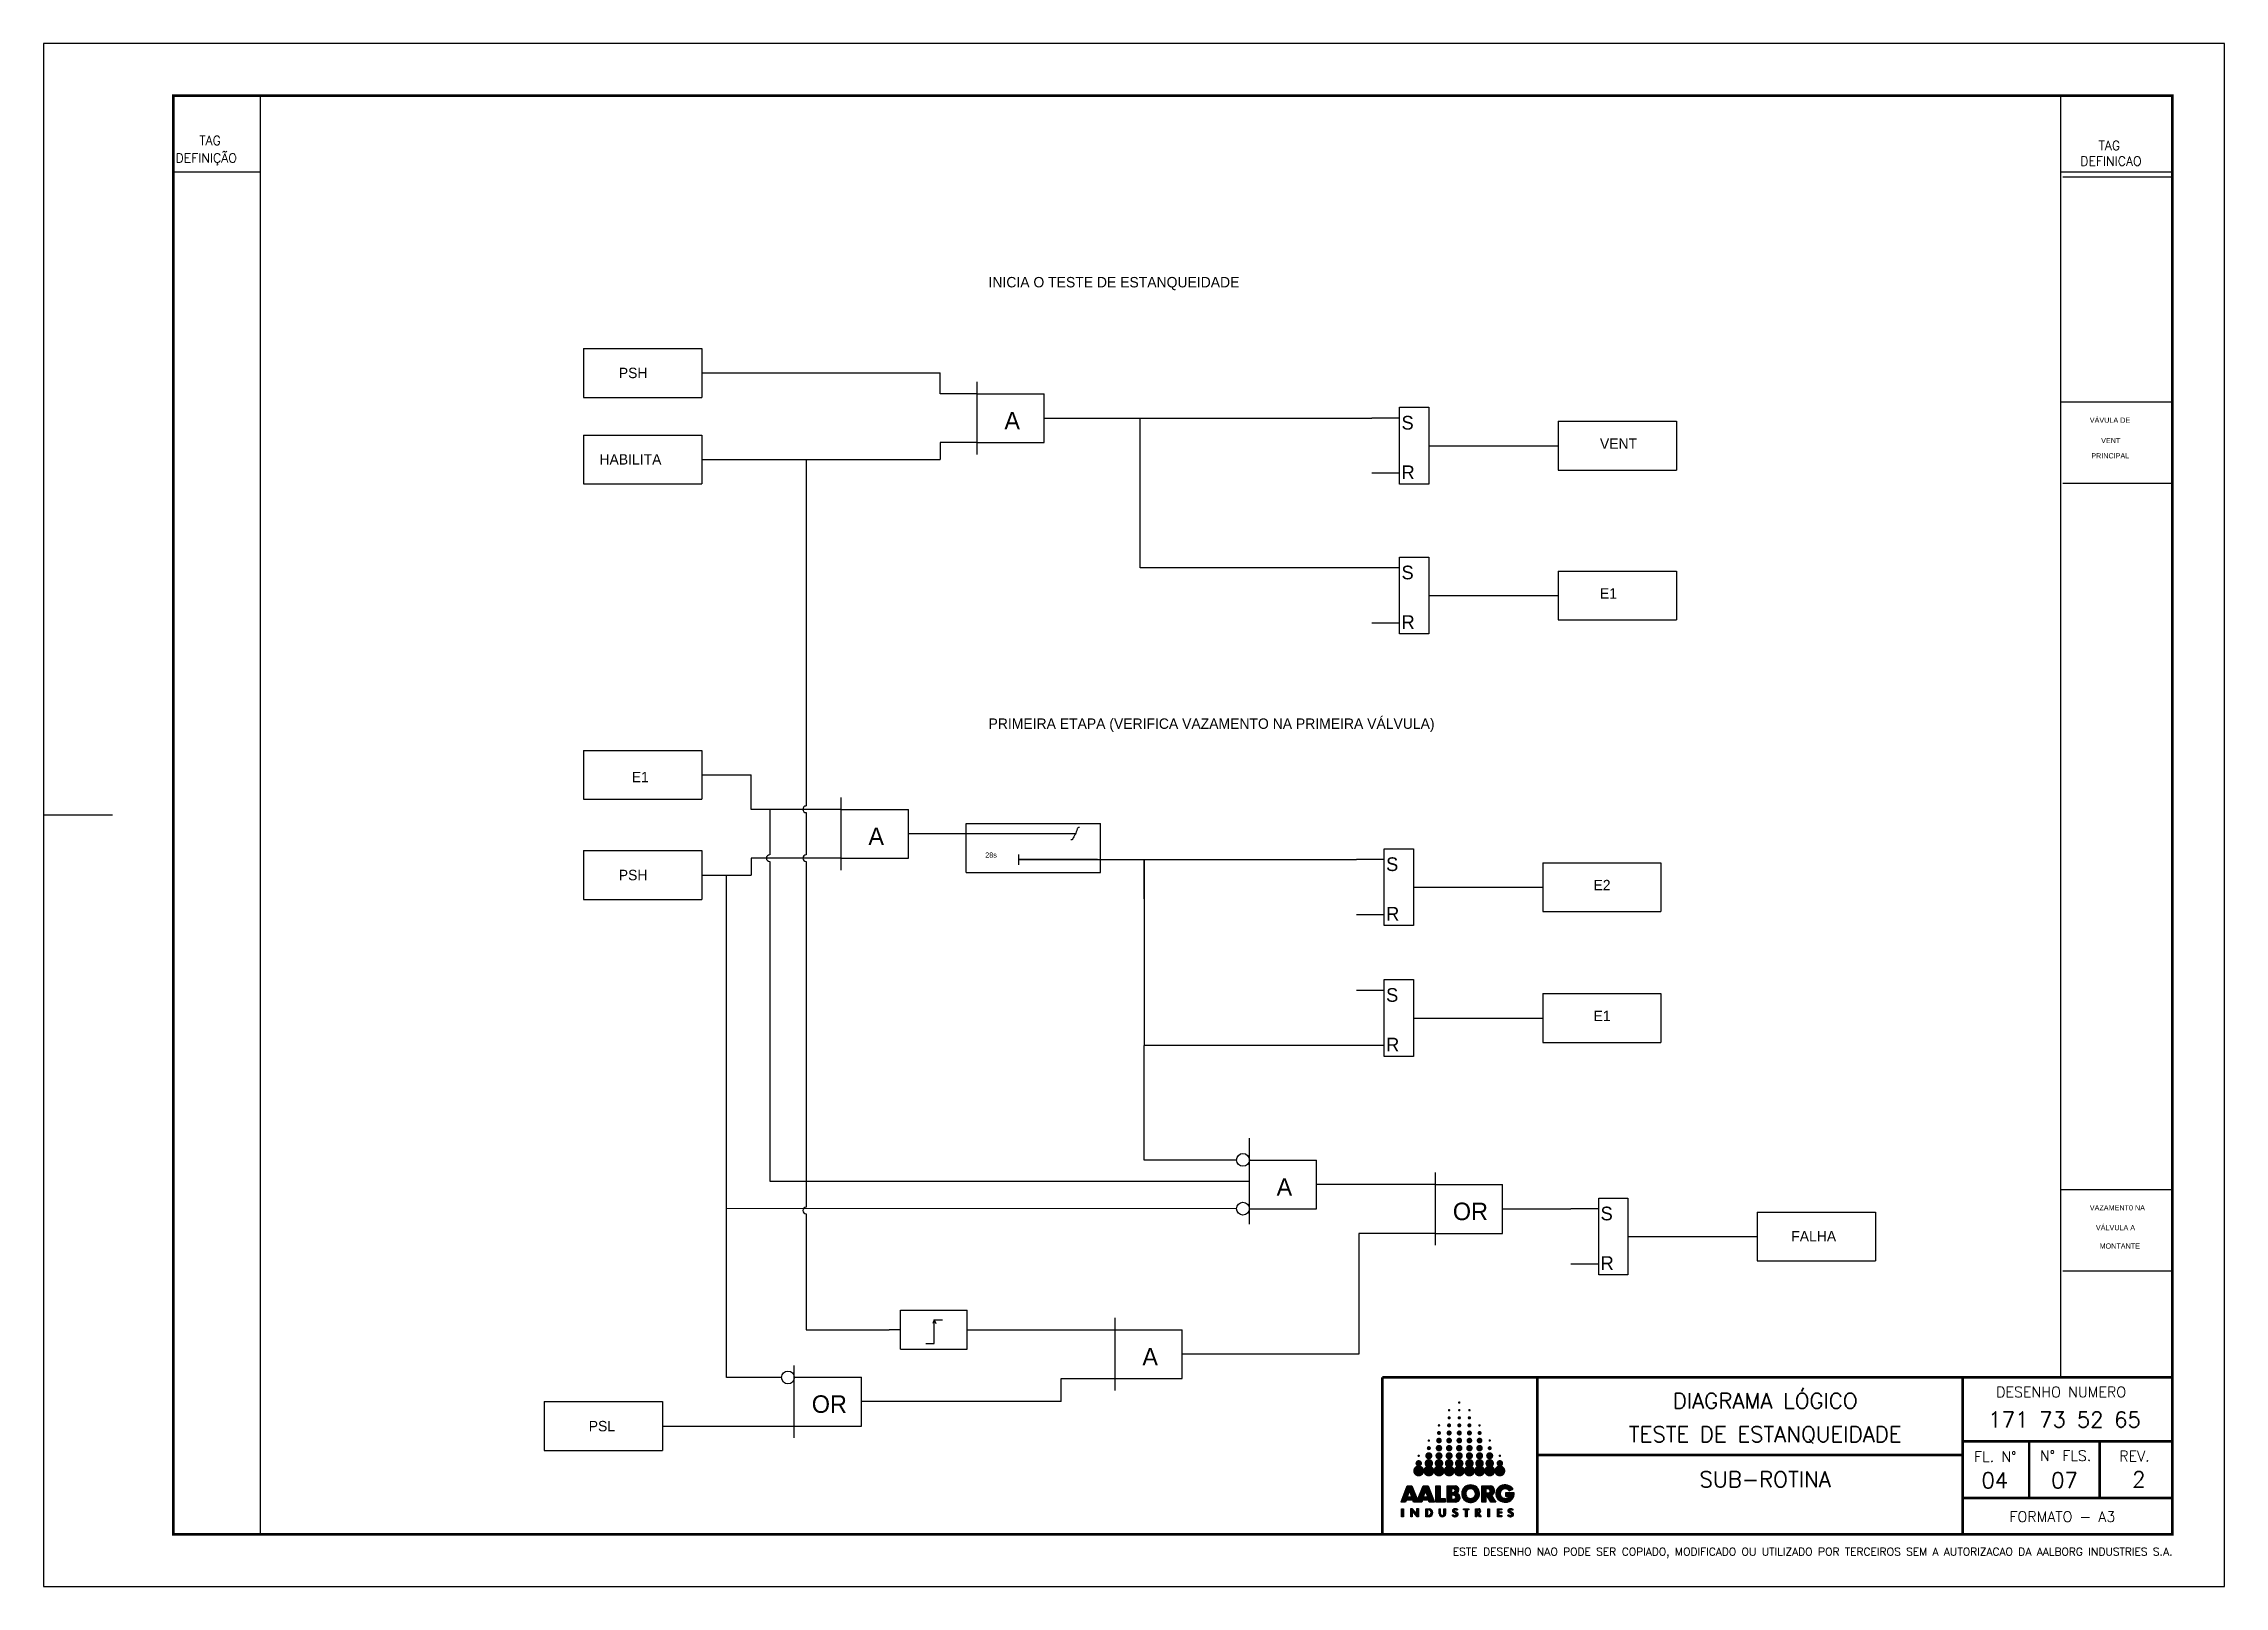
# Model space of a CAD drawing. Header units: feet. Extents: x -46890 to -45898, y -3252 to -1955.
# Drawn here: x -46889.9 to -46471.3, y -3251.5 to -2955.6 of the extents above; entities that cross this region are included whole.
import ezdxf
from ezdxf.enums import TextEntityAlignment as Align

# ---------------------------------------------------------------- set-up
doc = ezdxf.new("R2010")
doc.units = ezdxf.units.FT
doc.header["$MEASUREMENT"] = 0
doc.linetypes.add('HIDDEN2', pattern=[0.1875, 0.125, -0.0625])
for name, color, linetype in [('62_FORMATO', 2, 'Continuous'), ('CAMPO', 7, 'Continuous'), ('CONTORNO', 3, 'Continuous'), ('FORMATO', 8, 'Continuous'), ('Formulario', 7, 'Continuous')]:
    doc.layers.add(name, color=color, linetype=linetype)
doc.styles.add('ROMANS', font='romans.shx', dxfattribs={"height": 3})

msp = doc.modelspace()

# ---------------------------------------------------------------- texts
at = {"color": 7, "linetype": 'HIDDEN2', "style": 'ROMANS'}
for s, p in [('TAG', (-46859.98, -2975.01)), ('TAG', (-46495.49, -2975.97)), ('DEFINIÇÃO', (-46864.55, -2978.37)), ('DEFINICAO', (-46499, -2978.97))]:
    msp.add_text(s, height=1.75, dxfattribs=at).set_placement(p)
at = {"color": 7, "linetype": 'ByBlock', "char_height": 3.36, "width": 11.6654, "attachment_point": 5}
for s, insert in [('A', (-46703.98, -3027.89)), ('A', (-46730.08, -3107.62)), ('A', (-46651.74, -3174.91)), ('OR', (-46616.04, -3179.6)), ('A', (-46677.5, -3207.46)), ('OR', (-46739.07, -3216.57))]:
    msp.add_mtext(s, dxfattribs=dict(at, insert=insert))
at = {"color": 7, "linetype": 'ByBlock', "ltscale": 8, "char_height": 2.625, "width": 6.6983, "attachment_point": 1}
for s, insert in [(' S', (-46630.24, -3026.97)), (' R', (-46630.24, -3036.48)), (' S', (-46630.24, -3055.7)), (' R', (-46630.24, -3065.22)), (' S', (-46633.2, -3111.66)), (' R', (-46633.2, -3121.17)), (' S', (-46633.2, -3136.75)), (' R', (-46633.2, -3146.27)), (' S', (-46592.04, -3178.67)), (' R', (-46592.04, -3188.18))]:
    msp.add_mtext(s, dxfattribs=dict(at, insert=insert))
at = {"layer": 'CAMPO', "color": 7, "linetype": 'ByBlock', "ltscale": 2}
for s, height, p in [('INICIA O TESTE DE ESTANQUEIDADE', 2, (-46708.52, -3002.32)), ('PSH', 2, (-46779.48, -3019.73)), ('VENT', 2, (-46591.18, -3033.29)), ('HABILITA', 2, (-46783.19, -3036.32)), ('E1', 2, (-46591.18, -3062.03)), ('E1', 2, (-46776.99, -3097.26)), ('28s', 1, (-46709.15, -3111.72)), ('PSH', 2, (-46779.48, -3116.05)), ('E2', 2, (-46592.42, -3117.98)), ('E1', 2, (-46592.42, -3143.08)), ('FALHA', 2, (-46554.47, -3185.35)), ('PSL', 2, (-46785.25, -3221.77))]:
    msp.add_text(s, height=height, dxfattribs=at).set_placement(p)
at = {"layer": 'CAMPO', "color": 7, "ltscale": 2}
for s, height, p in [('VÁVULA DE', 1, (-46497.17, -3028.29)), ('PRINCIPAL', 1, (-46496.89, -3035.12)), ('VENT', 1, (-46494.99, -3032.2)), ('PRIMEIRA ETAPA (VERIFICA VAZAMENTO NA PRIMEIRA VÁLVULA)', 2, (-46708.52, -3087.01)), ('VAZAMENT0 NA', 1, (-46497.17, -3179.39)), ('VÁLVULA A', 1, (-46496, -3183.2)), ('MONTANTE', 1, (-46495.29, -3186.73))]:
    msp.add_text(s, height=height, dxfattribs=at).set_placement(p)
at = {"layer": 'CONTORNO', "style": 'ROMANS'}
for s, p in [('DIAGRAMA LÓGICO', (-46559.46, -3217.42)), ('TESTE DE ESTANQUEIDADE', (-46559.46, -3223.83)), ('SUB-ROTINA', (-46559.46, -3232.47)), ('04', (-46515.41, -3232.66)), ('07', (-46502.01, -3232.66)), ('2', (-46487.76, -3232.49))]:
    msp.add_text(s, height=3, dxfattribs=at).set_placement(p, align=Align.CENTER)
at = {"layer": 'CONTORNO', "linetype": 'Continuous', "style": 'ROMANS'}
msp.add_text('171 73 52 65', height=3, dxfattribs=at).set_placement((-46502, -3221.01), align=Align.CENTER)
at = {"layer": 'FORMATO', "style": 'ROMANS'}
for s, p in [('DESENHO NUMERO', (-46502.67, -3215.22)), ('FL. N%%D', (-46515.31, -3227.64)), ('N%%D FLS.', (-46501.82, -3227.44)), ('REV.', (-46488.61, -3227.54)), ('FORMATO - A3', (-46502.44, -3239.15))]:
    msp.add_text(s, height=2, dxfattribs=at).set_placement(p, align=Align.CENTER)
msp.add_text('ESTE DESENHO NAO PODE SER COPIADO, MODIFICADO OU UTILIZADO POR TERCEIROS SEM A AUTORIZACAO DA AALBORG INDUSTRIES S.A.', height=1.5, dxfattribs=at).set_placement((-46481.32, -3245.62), align=Align.RIGHT)

# ---------------------------------------------------------------- blocks, each defined once
blk = doc.blocks.new('*U20')
at = {"layer": 'FORMATO', "linetype": 'Continuous', "extrusion": (0, 0, -1)}
for points in [[(-209.75, 7.3), (-209.75, 8.11), (-209.93, 8.11)], [(-209.93, 8.11), (-209.93, 7.3), (-209.75, 7.3)], [(-210.66, 8.14), (-210.83, 7.87), (-210.81, 7.85)], [(-210.66, 8.14), (-210.81, 7.85), (-210.66, 7.3)], [(-210.83, 7.87), (-210.66, 8.14), (-210.77, 8.14)], [(-210.81, 7.85), (-210.81, 7.3), (-210.66, 7.3)], [(-210.77, 8.14), (-211.25, 7.59), (-210.83, 7.87)], [(-210.83, 7.87), (-211.25, 7.59), (-211.31, 7.3)], [(-211.27, 7.61), (-211.44, 7.3), (-211.25, 7.59)], [(-211.25, 7.59), (-211.44, 7.3), (-211.31, 7.3)], [(-211.27, 7.61), (-211.27, 8.13), (-211.44, 8.13)], [(-211.44, 8.13), (-211.44, 7.3), (-211.27, 7.61)], [(-212.18, 8.11), (-212.34, 7.99), (-212.18, 7.3)], [(-212.34, 7.99), (-212.18, 8.11), (-212.53, 8.11)], [(-212.34, 7.99), (-212.34, 7.44), (-212.18, 7.3)], [(-212.78, 7.44), (-212.53, 7.3), (-212.18, 7.3)], [(-212.47, 7.44), (-212.78, 7.44), (-212.18, 7.3)], [(-212.18, 7.3), (-212.34, 7.44), (-212.47, 7.44)], [(-212.53, 8.11), (-212.46, 7.99), (-212.34, 7.99)], [(-212.53, 8.11), (-212.78, 7.97), (-212.46, 7.99)], [(-212.46, 7.99), (-212.78, 7.97), (-212.63, 7.9)], [(-212.63, 7.54), (-212.78, 7.44), (-212.47, 7.44)], [(-212.78, 7.97), (-212.88, 7.7), (-212.63, 7.9)], [(-212.63, 7.9), (-212.88, 7.7), (-212.7, 7.72)], [(-212.7, 7.72), (-212.88, 7.7), (-212.63, 7.54)], [(-212.88, 7.7), (-212.78, 7.44), (-212.63, 7.54)], [(-213.66, 7.59), (-213.51, 8.11), (-213.66, 8.11)], [(-213.51, 8.11), (-213.66, 7.59), (-213.51, 7.59)], [(-213.51, 7.59), (-213.7, 7.47), (-213.61, 7.37)], [(-213.66, 7.59), (-213.7, 7.47), (-213.51, 7.59)], [(-213.7, 7.47), (-213.83, 7.42), (-213.61, 7.37)], [(-213.83, 7.42), (-214.06, 7.37), (-213.61, 7.37)], [(-214.06, 7.37), (-213.84, 7.29), (-213.61, 7.37)], [(-213.95, 7.47), (-214.06, 7.37), (-213.83, 7.42)], [(-213.99, 7.59), (-214.06, 7.37), (-213.95, 7.47)], [(-214.17, 7.59), (-213.99, 8.11), (-214.17, 8.11)], [(-213.99, 8.11), (-214.17, 7.59), (-213.99, 7.59)], [(-214.17, 7.59), (-214.06, 7.37), (-213.99, 7.59)], [(-214.85, 7.47), (-214.97, 7.46), (-214.84, 7.46)], [(-214.98, 7.46), (-214.99, 7.45), (-214.84, 7.45)], [(-214.84, 7.46), (-214.98, 7.46), (-214.84, 7.45)], [(-214.97, 7.46), (-214.98, 7.46), (-214.84, 7.46)], [(-214.84, 7.45), (-214.99, 7.44), (-214.84, 7.43)], [(-214.99, 7.45), (-214.99, 7.44), (-214.84, 7.45)], [(-215, 7.44), (-215.01, 7.43), (-214.84, 7.43)], [(-214.99, 7.44), (-215, 7.44), (-214.84, 7.43)], [(-214.84, 7.43), (-215.01, 7.43), (-214.85, 7.42)], [(-214.96, 7.48), (-214.96, 7.47), (-214.85, 7.47)], [(-214.86, 7.48), (-214.96, 7.48), (-214.85, 7.47)], [(-214.96, 7.47), (-214.97, 7.46), (-214.85, 7.47)], [(-214.85, 7.47), (-214.96, 7.47), (-214.85, 7.47)], [(-215.02, 7.43), (-215.03, 7.42), (-214.85, 7.42)], [(-215.01, 7.43), (-215.02, 7.43), (-214.85, 7.42)], [(-215.05, 7.42), (-215.06, 7.41), (-214.85, 7.41)], [(-215.04, 7.42), (-215.05, 7.42), (-214.85, 7.41)], [(-215.03, 7.42), (-215.04, 7.42), (-214.85, 7.41)], [(-214.85, 7.42), (-215.03, 7.42), (-214.85, 7.41)], [(-214.85, 7.41), (-215.07, 7.41), (-214.86, 7.4)], [(-215.06, 7.41), (-215.07, 7.41), (-214.85, 7.41)], [(-214.87, 7.94), (-215.04, 7.93), (-214.86, 7.93)], [(-214.86, 7.93), (-215.04, 7.92), (-214.86, 7.92)], [(-215.04, 7.93), (-215.04, 7.92), (-214.86, 7.93)], [(-215.04, 7.92), (-215.04, 7.91), (-214.86, 7.91)], [(-214.86, 7.92), (-215.04, 7.92), (-214.86, 7.91)], [(-215.04, 7.92), (-215.04, 7.92), (-214.86, 7.92)], [(-214.86, 7.91), (-215.04, 7.9), (-214.86, 7.9)], [(-215.04, 7.91), (-215.04, 7.9), (-214.86, 7.91)], [(-215.04, 7.9), (-215.04, 7.89), (-214.86, 7.89)], [(-214.86, 7.9), (-215.04, 7.9), (-214.86, 7.89)], [(-215.04, 7.9), (-215.04, 7.9), (-214.86, 7.9)], [(-214.86, 7.89), (-215.05, 7.88), (-214.86, 7.88)], [(-215.04, 7.89), (-215.05, 7.88), (-214.86, 7.89)], [(-215.05, 7.88), (-215.06, 7.87), (-214.86, 7.87)], [(-214.86, 7.88), (-215.05, 7.88), (-214.86, 7.87)], [(-215.05, 7.88), (-215.05, 7.88), (-214.86, 7.88)], [(-214.86, 7.87), (-215.06, 7.87), (-214.87, 7.86)], [(-215.06, 7.87), (-215.06, 7.87), (-214.86, 7.87)], [(-214.94, 7.49), (-214.95, 7.48), (-214.86, 7.48)], [(-214.87, 7.49), (-214.94, 7.49), (-214.86, 7.48)], [(-214.95, 7.48), (-214.96, 7.48), (-214.86, 7.48)], [(-215.35, 7.41), (-215.34, 7.4), (-214.86, 7.4)], [(-215.1, 7.41), (-215.35, 7.41), (-214.86, 7.4)], [(-215.09, 7.41), (-215.1, 7.41), (-214.86, 7.4)], [(-215.08, 7.41), (-215.09, 7.41), (-214.86, 7.4)], [(-215.07, 7.41), (-215.08, 7.41), (-214.86, 7.4)], [(-215.34, 7.4), (-215.34, 7.39), (-214.86, 7.39)], [(-214.86, 7.4), (-215.34, 7.4), (-214.86, 7.39)], [(-214.86, 7.39), (-215.34, 7.39), (-214.87, 7.38)], [(-215.04, 7.97), (-215.04, 7.96), (-214.87, 7.96)], [(-214.88, 7.97), (-215.04, 7.97), (-214.87, 7.96)], [(-214.87, 7.96), (-215.04, 7.95), (-214.87, 7.95)], [(-215.04, 7.96), (-215.04, 7.95), (-214.87, 7.96)], [(-215.04, 7.95), (-215.04, 7.94), (-214.87, 7.94)], [(-214.87, 7.95), (-215.04, 7.95), (-214.87, 7.94)], [(-215.04, 7.95), (-215.04, 7.95), (-214.87, 7.95)], [(-215.04, 7.94), (-215.04, 7.93), (-214.87, 7.94)], [(-215.06, 7.87), (-215.07, 7.86), (-214.87, 7.86)], [(-215.07, 7.86), (-215.08, 7.85), (-214.87, 7.85)], [(-214.87, 7.86), (-215.07, 7.86), (-214.87, 7.85)], [(-215.07, 7.86), (-215.07, 7.86), (-214.87, 7.86)], [(-215.09, 7.85), (-215.09, 7.84), (-214.87, 7.84)], [(-214.87, 7.85), (-215.09, 7.85), (-214.87, 7.84)], [(-215.08, 7.85), (-215.09, 7.85), (-214.87, 7.85)], [(-215.1, 7.84), (-215.11, 7.83), (-214.87, 7.83)], [(-214.87, 7.84), (-215.1, 7.84), (-214.87, 7.83)], [(-215.09, 7.84), (-215.1, 7.84), (-214.87, 7.84)], [(-214.87, 7.83), (-215.12, 7.83), (-214.88, 7.82)], [(-215.11, 7.83), (-215.12, 7.83), (-214.87, 7.83)], [(-214.88, 7.49), (-214.93, 7.49), (-214.87, 7.49)], [(-214.93, 7.49), (-214.94, 7.49), (-214.87, 7.49)], [(-215.34, 7.39), (-215.33, 7.38), (-214.87, 7.38)], [(-214.87, 7.38), (-215.32, 7.37), (-214.88, 7.37)], [(-215.33, 7.38), (-215.32, 7.37), (-214.87, 7.38)], [(-215.07, 8), (-215.06, 7.99), (-214.88, 7.99)], [(-215.07, 8), (-215.07, 8), (-214.88, 7.99)], [(-214.89, 8), (-215.07, 8), (-214.88, 7.99)], [(-214.88, 7.99), (-215.05, 7.98), (-214.88, 7.97)], [(-215.06, 7.99), (-215.05, 7.98), (-214.88, 7.99)], [(-215.06, 7.99), (-215.06, 7.99), (-214.88, 7.99)], [(-215.05, 7.98), (-215.05, 7.97), (-214.88, 7.97)], [(-215.05, 7.98), (-215.05, 7.98), (-214.88, 7.97)], [(-215.05, 7.97), (-215.04, 7.97), (-214.88, 7.97)], [(-215.12, 7.83), (-215.13, 7.82), (-214.88, 7.82)], [(-215.14, 7.82), (-215.15, 7.81), (-214.88, 7.81)], [(-214.88, 7.82), (-215.14, 7.82), (-214.88, 7.81)], [(-215.13, 7.82), (-215.14, 7.82), (-214.88, 7.82)], [(-214.88, 7.81), (-215.16, 7.81), (-214.89, 7.8)], [(-215.15, 7.81), (-215.16, 7.81), (-214.88, 7.81)], [(-214.93, 7.5), (-214.93, 7.49), (-214.88, 7.49)], [(-214.89, 7.5), (-214.93, 7.5), (-214.88, 7.49)], [(-214.88, 7.37), (-215.32, 7.37), (-214.89, 7.36)], [(-215.32, 7.37), (-215.32, 7.37), (-214.88, 7.37)], [(-214.9, 8.02), (-215.11, 8.01), (-214.89, 8)], [(-215.09, 8.01), (-215.08, 8), (-214.89, 8)], [(-215.1, 8.01), (-215.09, 8.01), (-214.89, 8)], [(-215.1, 8.01), (-215.1, 8.01), (-214.89, 8)], [(-215.11, 8.01), (-215.1, 8.01), (-214.89, 8)], [(-215.08, 8), (-215.07, 8), (-214.89, 8)], [(-215.16, 7.81), (-215.17, 7.8), (-214.89, 7.8)], [(-215.18, 7.8), (-215.19, 7.79), (-214.89, 7.79)], [(-214.89, 7.8), (-215.18, 7.8), (-214.89, 7.79)], [(-215.17, 7.8), (-215.18, 7.8), (-214.89, 7.8)], [(-214.89, 7.79), (-215.2, 7.79), (-214.9, 7.78)], [(-215.19, 7.79), (-215.2, 7.79), (-214.89, 7.79)], [(-214.92, 7.5), (-214.93, 7.5), (-214.89, 7.5)], [(-214.9, 7.5), (-214.92, 7.5), (-214.89, 7.5)], [(-215.32, 7.37), (-215.31, 7.36), (-214.89, 7.36)], [(-214.89, 7.36), (-215.31, 7.36), (-214.9, 7.35)], [(-215.34, 8.03), (-215.34, 8.02), (-214.9, 8.02)], [(-214.91, 8.03), (-215.34, 8.03), (-214.9, 8.02)], [(-214.9, 8.02), (-215.34, 8.01), (-215.12, 8.01)], [(-214.9, 8.02), (-215.12, 8.01), (-215.11, 8.01)], [(-215.34, 8.02), (-215.34, 8.01), (-214.9, 8.02)], [(-215.2, 7.79), (-215.21, 7.78), (-214.9, 7.78)], [(-214.9, 7.78), (-215.22, 7.78), (-214.91, 7.77)], [(-215.21, 7.78), (-215.22, 7.78), (-214.9, 7.78)], [(-214.91, 7.5), (-214.92, 7.5), (-214.9, 7.5)], [(-215.31, 7.36), (-215.3, 7.35), (-214.9, 7.35)], [(-214.9, 7.35), (-215.3, 7.35), (-214.91, 7.34)], [(-215.34, 8.05), (-215.34, 8.04), (-214.91, 8.03)], [(-214.92, 8.05), (-215.34, 8.05), (-214.91, 8.03)], [(-215.34, 8.04), (-215.34, 8.03), (-214.91, 8.03)], [(-215.22, 7.78), (-215.23, 7.77), (-214.91, 7.77)], [(-214.91, 7.77), (-215.24, 7.76), (-214.91, 7.76)], [(-215.23, 7.77), (-215.24, 7.76), (-214.91, 7.77)], [(-214.91, 7.76), (-215.26, 7.75), (-214.92, 7.75)], [(-215.25, 7.76), (-215.26, 7.75), (-214.91, 7.76)], [(-215.24, 7.76), (-215.25, 7.76), (-214.91, 7.76)], [(-215.3, 7.35), (-215.29, 7.34), (-214.91, 7.34)], [(-214.91, 7.34), (-215.29, 7.34), (-214.92, 7.33)], [(-215.32, 8.07), (-215.33, 8.06), (-214.92, 8.05)], [(-214.94, 8.07), (-215.32, 8.07), (-214.92, 8.05)], [(-215.33, 8.06), (-215.33, 8.05), (-214.92, 8.05)], [(-215.33, 8.05), (-215.34, 8.05), (-214.92, 8.05)], [(-214.92, 7.75), (-215.27, 7.75), (-214.93, 7.74)], [(-215.26, 7.75), (-215.27, 7.75), (-214.92, 7.75)], [(-215.29, 7.34), (-215.28, 7.33), (-214.92, 7.33)], [(-214.92, 7.33), (-215.28, 7.33), (-214.93, 7.33)], [(-215.27, 7.75), (-215.28, 7.74), (-214.93, 7.74)], [(-214.93, 7.74), (-215.28, 7.74), (-214.94, 7.73)], [(-214.93, 7.33), (-215.28, 7.33), (-214.94, 7.32)], [(-215.28, 7.33), (-215.28, 7.33), (-214.93, 7.33)], [(-214.96, 8.09), (-215.29, 8.08), (-214.94, 8.07)], [(-215.3, 8.08), (-215.31, 8.07), (-214.94, 8.07)], [(-215.29, 8.08), (-215.3, 8.08), (-214.94, 8.07)], [(-215.31, 8.07), (-215.32, 8.07), (-214.94, 8.07)], [(-215.28, 7.74), (-215.29, 7.73), (-214.94, 7.73)], [(-214.94, 7.73), (-215.3, 7.72), (-214.95, 7.72)], [(-215.29, 7.73), (-215.3, 7.72), (-214.94, 7.73)], [(-215.28, 7.33), (-215.27, 7.32), (-214.94, 7.32)], [(-214.94, 7.32), (-215.26, 7.31), (-214.95, 7.31)], [(-215.27, 7.32), (-215.26, 7.31), (-214.94, 7.32)], [(-214.95, 7.72), (-215.31, 7.72), (-214.96, 7.72)], [(-215.3, 7.72), (-215.31, 7.72), (-214.95, 7.72)], [(-214.95, 7.31), (-215.24, 7.31), (-214.96, 7.31)], [(-215.26, 7.31), (-215.24, 7.31), (-214.95, 7.31)], [(-214.99, 8.11), (-215.26, 8.1), (-214.96, 8.09)], [(-215.27, 8.1), (-215.28, 8.09), (-214.96, 8.09)], [(-215.26, 8.1), (-215.27, 8.1), (-214.96, 8.09)], [(-215.28, 8.09), (-215.29, 8.08), (-214.96, 8.09)], [(-214.96, 7.72), (-215.31, 7.71), (-214.97, 7.71)], [(-215.31, 7.72), (-215.31, 7.71), (-214.96, 7.72)], [(-214.96, 7.31), (-215.23, 7.3), (-214.97, 7.3)], [(-215.24, 7.31), (-215.23, 7.3), (-214.96, 7.31)], [(-214.97, 7.71), (-215.31, 7.71), (-214.98, 7.7)], [(-214.97, 7.3), (-215.22, 7.3), (-214.98, 7.3)], [(-215.23, 7.3), (-215.22, 7.3), (-214.97, 7.3)], [(-215.31, 7.71), (-215.32, 7.7), (-214.98, 7.7)], [(-214.98, 7.7), (-215.32, 7.7), (-214.99, 7.7)], [(-214.98, 7.3), (-215.21, 7.3), (-214.99, 7.29)], [(-215.22, 7.3), (-215.21, 7.3), (-214.98, 7.3)], [(-215.22, 8.12), (-215.23, 8.11), (-214.99, 8.11)], [(-215.21, 8.12), (-215.22, 8.12), (-214.99, 8.11)], [(-215.19, 8.12), (-215.21, 8.12), (-214.99, 8.11)], [(-215.02, 8.12), (-215.19, 8.12), (-214.99, 8.11)], [(-215.25, 8.11), (-215.26, 8.1), (-214.99, 8.11)], [(-215.23, 8.11), (-215.25, 8.11), (-214.99, 8.11)], [(-214.99, 7.7), (-215.33, 7.69), (-215.01, 7.69)], [(-215.32, 7.7), (-215.33, 7.69), (-214.99, 7.7)], [(-215.21, 7.3), (-215.2, 7.29), (-214.99, 7.29)], [(-214.99, 7.29), (-215.2, 7.29), (-215, 7.29)], [(-215, 7.29), (-215.19, 7.29), (-215.01, 7.29)], [(-215.2, 7.29), (-215.19, 7.29), (-215, 7.29)], [(-215.01, 7.69), (-215.33, 7.69), (-215.02, 7.68)], [(-215.01, 7.29), (-215.17, 7.28), (-215.02, 7.28)], [(-215.18, 7.29), (-215.17, 7.28), (-215.01, 7.29)], [(-215.19, 7.29), (-215.18, 7.29), (-215.01, 7.29)], [(-215.18, 8.13), (-215.19, 8.12), (-215.02, 8.12)], [(-215.06, 8.13), (-215.18, 8.13), (-215.02, 8.12)], [(-215.33, 7.69), (-215.34, 7.68), (-215.02, 7.68)], [(-215.02, 7.68), (-215.34, 7.68), (-215.03, 7.68)], [(-215.02, 7.28), (-215.16, 7.28), (-215.03, 7.28)], [(-215.17, 7.28), (-215.16, 7.28), (-215.02, 7.28)], [(-215.03, 7.68), (-215.35, 7.67), (-215.04, 7.67)], [(-215.34, 7.68), (-215.35, 7.67), (-215.03, 7.68)], [(-215.03, 7.28), (-215.14, 7.28), (-215.04, 7.28)], [(-215.16, 7.28), (-215.14, 7.28), (-215.03, 7.28)], [(-215.04, 7.67), (-215.35, 7.67), (-215.05, 7.67)], [(-215.04, 7.28), (-215.12, 7.28), (-215.05, 7.28)], [(-215.13, 7.28), (-215.12, 7.28), (-215.04, 7.28)], [(-215.14, 7.28), (-215.13, 7.28), (-215.04, 7.28)], [(-215.05, 7.67), (-215.35, 7.66), (-215.06, 7.66)], [(-215.35, 7.67), (-215.35, 7.66), (-215.05, 7.67)], [(-215.05, 7.28), (-215.11, 7.28), (-215.07, 7.28)], [(-215.12, 7.28), (-215.11, 7.28), (-215.05, 7.28)], [(-215.16, 8.13), (-215.18, 8.13), (-215.06, 8.13)], [(-215.09, 8.13), (-215.16, 8.13), (-215.06, 8.13)], [(-215.06, 7.66), (-215.35, 7.66), (-215.08, 7.66)], [(-215.07, 7.28), (-215.1, 7.28), (-215.08, 7.28)], [(-215.11, 7.28), (-215.1, 7.28), (-215.07, 7.28)], [(-215.08, 7.66), (-215.36, 7.65), (-215.09, 7.65)], [(-215.35, 7.66), (-215.36, 7.65), (-215.08, 7.66)], [(-215.1, 7.28), (-215.09, 7.28), (-215.08, 7.28)], [(-215.14, 8.13), (-215.16, 8.13), (-215.09, 8.13)], [(-215.12, 8.13), (-215.14, 8.13), (-215.09, 8.13)], [(-215.09, 7.65), (-215.36, 7.65), (-215.1, 7.65)], [(-215.1, 7.65), (-215.36, 7.64), (-215.11, 7.64)], [(-215.36, 7.65), (-215.36, 7.64), (-215.1, 7.65)], [(-215.1, 7.41), (-215.35, 7.41), (-215.1, 7.41)], [(-215.11, 7.41), (-215.35, 7.41), (-215.1, 7.41)], [(-215.11, 7.64), (-215.36, 7.64), (-215.12, 7.64)], [(-215.12, 7.41), (-215.35, 7.41), (-215.11, 7.41)], [(-215.12, 8.01), (-215.33, 8), (-215.13, 8.01)], [(-215.34, 8.01), (-215.33, 8), (-215.12, 8.01)], [(-215.12, 7.64), (-215.37, 7.63), (-215.13, 7.63)], [(-215.36, 7.64), (-215.37, 7.63), (-215.12, 7.64)], [(-215.13, 7.42), (-215.35, 7.41), (-215.12, 7.41)], [(-215.13, 8.01), (-215.33, 8), (-215.14, 8.01)], [(-215.13, 7.63), (-215.37, 7.63), (-215.14, 7.62)], [(-215.35, 7.42), (-215.35, 7.41), (-215.13, 7.42)], [(-215.14, 7.42), (-215.35, 7.42), (-215.13, 7.42)], [(-215.14, 8.01), (-215.33, 8), (-215.15, 8)], [(-215.37, 7.63), (-215.37, 7.62), (-215.14, 7.62)], [(-215.14, 7.62), (-215.37, 7.62), (-215.15, 7.62)], [(-215.15, 7.42), (-215.35, 7.42), (-215.14, 7.42)], [(-215.15, 8), (-215.33, 8), (-215.17, 8)], [(-215.15, 7.62), (-215.37, 7.61), (-215.16, 7.61)], [(-215.37, 7.62), (-215.37, 7.61), (-215.15, 7.62)], [(-215.36, 7.43), (-215.35, 7.42), (-215.15, 7.42)], [(-215.16, 7.43), (-215.36, 7.43), (-215.15, 7.42)], [(-215.16, 7.61), (-215.37, 7.61), (-215.17, 7.6)], [(-215.36, 7.44), (-215.36, 7.43), (-215.16, 7.43)], [(-215.17, 7.44), (-215.36, 7.44), (-215.16, 7.43)], [(-215.16, 7.43), (-215.36, 7.43), (-215.16, 7.43)], [(-215.17, 8), (-215.33, 7.99), (-215.18, 8)], [(-215.33, 8), (-215.33, 7.99), (-215.17, 8)], [(-215.37, 7.61), (-215.38, 7.6), (-215.17, 7.6)], [(-215.17, 7.6), (-215.38, 7.6), (-215.18, 7.59)], [(-215.36, 7.45), (-215.36, 7.44), (-215.17, 7.44)], [(-215.18, 7.45), (-215.36, 7.45), (-215.17, 7.44)], [(-215.18, 8), (-215.33, 7.99), (-215.19, 7.99)], [(-215.38, 7.6), (-215.38, 7.59), (-215.18, 7.59)], [(-215.18, 7.59), (-215.38, 7.58), (-215.19, 7.58)], [(-215.38, 7.59), (-215.38, 7.58), (-215.18, 7.59)], [(-215.18, 7.59), (-215.38, 7.59), (-215.18, 7.59)], [(-215.19, 7.46), (-215.37, 7.45), (-215.18, 7.45)], [(-215.18, 7.45), (-215.36, 7.45), (-215.18, 7.45)], [(-215.37, 7.45), (-215.36, 7.45), (-215.18, 7.45)], [(-215.19, 7.99), (-215.32, 7.98), (-215.2, 7.99)], [(-215.33, 7.99), (-215.32, 7.98), (-215.19, 7.99)], [(-215.38, 7.58), (-215.38, 7.57), (-215.19, 7.57)], [(-215.19, 7.58), (-215.38, 7.58), (-215.19, 7.57)], [(-215.19, 7.57), (-215.38, 7.57), (-215.2, 7.56)], [(-215.2, 7.48), (-215.37, 7.47), (-215.19, 7.47)], [(-215.19, 7.47), (-215.37, 7.46), (-215.19, 7.46)], [(-215.37, 7.47), (-215.37, 7.46), (-215.19, 7.47)], [(-215.37, 7.46), (-215.37, 7.45), (-215.19, 7.46)], [(-215.2, 7.99), (-215.32, 7.98), (-215.21, 7.98)], [(-215.38, 7.57), (-215.38, 7.56), (-215.2, 7.56)], [(-215.38, 7.56), (-215.38, 7.54), (-215.2, 7.55)], [(-215.2, 7.56), (-215.38, 7.56), (-215.2, 7.55)], [(-215.2, 7.55), (-215.38, 7.54), (-215.2, 7.54)], [(-215.2, 7.54), (-215.38, 7.53), (-215.2, 7.53)], [(-215.38, 7.54), (-215.38, 7.53), (-215.2, 7.54)], [(-215.2, 7.53), (-215.38, 7.52), (-215.2, 7.52)], [(-215.38, 7.53), (-215.38, 7.52), (-215.2, 7.53)], [(-215.2, 7.52), (-215.38, 7.51), (-215.2, 7.51)], [(-215.38, 7.52), (-215.38, 7.51), (-215.2, 7.52)], [(-215.2, 7.51), (-215.38, 7.5), (-215.2, 7.5)], [(-215.38, 7.51), (-215.38, 7.5), (-215.2, 7.51)], [(-215.38, 7.5), (-215.38, 7.49), (-215.2, 7.49)], [(-215.2, 7.5), (-215.38, 7.5), (-215.2, 7.49)], [(-215.2, 7.49), (-215.37, 7.48), (-215.2, 7.48)], [(-215.38, 7.49), (-215.37, 7.48), (-215.2, 7.49)], [(-215.2, 7.49), (-215.38, 7.49), (-215.2, 7.49)], [(-215.37, 7.48), (-215.37, 7.47), (-215.2, 7.48)], [(-215.21, 7.98), (-215.32, 7.97), (-215.22, 7.98)], [(-215.32, 7.98), (-215.32, 7.97), (-215.21, 7.98)], [(-215.22, 7.98), (-215.32, 7.97), (-215.22, 7.97)], [(-215.22, 7.97), (-215.31, 7.97), (-215.23, 7.97)], [(-215.32, 7.97), (-215.31, 7.97), (-215.22, 7.97)], [(-215.23, 7.97), (-215.31, 7.97), (-215.24, 7.97)], [(-215.31, 7.97), (-215.3, 7.96), (-215.24, 7.96)], [(-215.24, 7.97), (-215.31, 7.97), (-215.24, 7.96)], [(-215.24, 7.96), (-215.3, 7.96), (-215.25, 7.96)], [(-215.24, 7.96), (-215.3, 7.96), (-215.24, 7.96)], [(-215.25, 7.96), (-215.3, 7.95), (-215.26, 7.95)], [(-215.25, 7.96), (-215.3, 7.95), (-215.25, 7.96)], [(-215.3, 7.96), (-215.3, 7.95), (-215.25, 7.96)], [(-215.25, 7.96), (-215.3, 7.96), (-215.25, 7.96)], [(-215.25, 7.96), (-215.3, 7.96), (-215.25, 7.96)], [(-215.25, 7.96), (-215.3, 7.96), (-215.25, 7.96)], [(-215.26, 7.95), (-215.29, 7.95), (-215.27, 7.95)], [(-215.3, 7.95), (-215.29, 7.95), (-215.26, 7.95)], [(-215.26, 7.95), (-215.3, 7.95), (-215.26, 7.95)], [(-215.27, 7.95), (-215.28, 7.95), (-215.28, 7.95)], [(-215.29, 7.95), (-215.28, 7.95), (-215.27, 7.95)], [(-215.27, 7.95), (-215.29, 7.95), (-215.27, 7.95)], [(-215.96, 8.11), (-216.13, 8), (-215.96, 8)], [(-216.13, 8), (-215.96, 8.11), (-216.49, 8.11)], [(-216.49, 8.11), (-216.3, 8), (-216.13, 8)], [(-216.3, 8), (-216.3, 7.3), (-216.13, 7.3)], [(-216.13, 8), (-216.3, 8), (-216.13, 7.3)], [(-216.49, 8.11), (-216.49, 8), (-216.3, 8)], [(-217.14, 8.11), (-217.3, 8), (-217.14, 7.3)], [(-217.3, 8), (-217.14, 8.11), (-217.49, 8.11)], [(-217.3, 8), (-217.3, 7.98), (-217.14, 7.3)], [(-217.3, 7.98), (-217.3, 7.75), (-217.14, 7.3)], [(-217.3, 7.75), (-217.29, 7.59), (-217.14, 7.3)], [(-217.29, 7.59), (-217.29, 7.58), (-217.14, 7.3)], [(-217.29, 7.58), (-217.29, 7.57), (-217.14, 7.3)], [(-217.29, 7.58), (-217.29, 7.58), (-217.14, 7.3)], [(-217.29, 7.57), (-217.29, 7.3), (-217.14, 7.3)], [(-217.3, 7.75), (-217.3, 7.6), (-217.29, 7.59)], [(-217.49, 8.11), (-217.41, 8), (-217.3, 8)], [(-217.41, 7.75), (-217.31, 7.61), (-217.3, 7.6)], [(-217.41, 7.75), (-217.3, 7.6), (-217.3, 7.6)], [(-217.3, 7.75), (-217.41, 7.75), (-217.3, 7.6)], [(-217.41, 7.75), (-217.49, 7.66), (-217.31, 7.61)], [(-217.49, 7.66), (-217.49, 7.62), (-217.31, 7.61)], [(-217.49, 7.62), (-217.32, 7.61), (-217.31, 7.61)], [(-217.49, 7.62), (-217.73, 7.3), (-217.32, 7.61)], [(-217.32, 7.61), (-217.73, 7.3), (-217.33, 7.6)], [(-217.33, 7.6), (-217.73, 7.3), (-217.33, 7.59)], [(-217.33, 7.6), (-217.73, 7.3), (-217.33, 7.6)], [(-217.33, 7.59), (-217.73, 7.3), (-217.34, 7.59)], [(-217.34, 7.59), (-217.73, 7.3), (-217.34, 7.58)], [(-217.34, 7.58), (-217.73, 7.3), (-217.54, 7.3)], [(-217.49, 8.11), (-217.65, 7.99), (-217.41, 8)], [(-217.41, 8), (-217.65, 7.99), (-217.49, 7.93)], [(-217.49, 7.82), (-217.65, 7.79), (-217.41, 7.75)], [(-217.65, 7.79), (-217.49, 7.66), (-217.41, 7.75)], [(-217.65, 7.99), (-217.65, 7.79), (-217.49, 7.93)], [(-217.49, 7.93), (-217.65, 7.79), (-217.49, 7.82)], [(-218.56, 8.11), (-218.56, 7.3), (-218.38, 7.3)], [(-218.38, 8.11), (-218.56, 8.11), (-218.38, 7.3)], [(-219.34, 8.11), (-219.49, 8), (-219.34, 7.3)], [(-219.49, 8), (-219.34, 8.11), (-219.79, 8.11)], [(-219.49, 8), (-219.49, 7.8), (-219.34, 7.3)], [(-219.49, 7.8), (-219.49, 7.66), (-219.34, 7.3)], [(-219.49, 7.66), (-219.49, 7.43), (-219.34, 7.3)], [(-219.49, 7.43), (-219.79, 7.3), (-219.34, 7.3)], [(-219.79, 8.11), (-219.79, 8), (-219.49, 8)], [(-219.79, 7.8), (-219.79, 7.66), (-219.49, 7.66)], [(-219.49, 7.66), (-219.49, 7.8), (-219.79, 7.8)], [(-219.79, 7.43), (-219.79, 7.3), (-219.49, 7.43)], [(-220.39, 7.47), (-220.52, 7.46), (-220.39, 7.46)], [(-220.51, 7.47), (-220.52, 7.46), (-220.39, 7.47)], [(-220.4, 7.47), (-220.51, 7.47), (-220.39, 7.47)], [(-220.52, 7.46), (-220.53, 7.45), (-220.39, 7.45)], [(-220.39, 7.46), (-220.52, 7.46), (-220.39, 7.45)], [(-220.52, 7.46), (-220.52, 7.46), (-220.39, 7.46)], [(-220.39, 7.45), (-220.54, 7.44), (-220.39, 7.43)], [(-220.53, 7.45), (-220.54, 7.44), (-220.39, 7.45)], [(-220.55, 7.44), (-220.56, 7.43), (-220.39, 7.43)], [(-220.54, 7.44), (-220.55, 7.44), (-220.39, 7.43)], [(-220.57, 7.43), (-220.57, 7.42), (-220.39, 7.42)], [(-220.56, 7.43), (-220.57, 7.43), (-220.39, 7.42)], [(-220.39, 7.43), (-220.56, 7.43), (-220.39, 7.42)], [(-220.39, 7.42), (-220.57, 7.42), (-220.4, 7.41)], [(-220.5, 7.48), (-220.51, 7.47), (-220.4, 7.47)], [(-220.41, 7.48), (-220.5, 7.48), (-220.4, 7.47)], [(-220.59, 7.42), (-220.6, 7.41), (-220.4, 7.41)], [(-220.58, 7.42), (-220.59, 7.42), (-220.4, 7.41)], [(-220.57, 7.42), (-220.58, 7.42), (-220.4, 7.41)], [(-220.89, 7.41), (-220.89, 7.4), (-220.4, 7.4)], [(-220.64, 7.41), (-220.89, 7.41), (-220.4, 7.4)], [(-220.63, 7.41), (-220.64, 7.41), (-220.4, 7.4)], [(-220.62, 7.41), (-220.63, 7.41), (-220.4, 7.4)], [(-220.61, 7.41), (-220.62, 7.41), (-220.4, 7.4)], [(-220.4, 7.41), (-220.61, 7.41), (-220.4, 7.4)], [(-220.6, 7.41), (-220.61, 7.41), (-220.4, 7.41)], [(-220.4, 7.4), (-220.89, 7.4), (-220.41, 7.39)], [(-220.42, 7.96), (-220.59, 7.95), (-220.41, 7.95)], [(-220.58, 7.95), (-220.58, 7.94), (-220.41, 7.94)], [(-220.41, 7.95), (-220.58, 7.95), (-220.41, 7.94)], [(-220.59, 7.95), (-220.58, 7.95), (-220.41, 7.95)], [(-220.41, 7.94), (-220.58, 7.93), (-220.41, 7.93)], [(-220.58, 7.94), (-220.58, 7.93), (-220.41, 7.94)], [(-220.41, 7.93), (-220.58, 7.92), (-220.41, 7.92)], [(-220.58, 7.93), (-220.58, 7.92), (-220.41, 7.93)], [(-220.58, 7.92), (-220.58, 7.91), (-220.41, 7.91)], [(-220.41, 7.92), (-220.58, 7.92), (-220.41, 7.91)], [(-220.58, 7.92), (-220.58, 7.92), (-220.41, 7.92)], [(-220.41, 7.91), (-220.58, 7.9), (-220.41, 7.9)], [(-220.58, 7.91), (-220.58, 7.9), (-220.41, 7.91)], [(-220.59, 7.9), (-220.59, 7.89), (-220.41, 7.89)], [(-220.41, 7.9), (-220.59, 7.9), (-220.41, 7.89)], [(-220.58, 7.9), (-220.59, 7.9), (-220.41, 7.9)], [(-220.41, 7.89), (-220.59, 7.88), (-220.41, 7.88)], [(-220.59, 7.89), (-220.59, 7.88), (-220.41, 7.89)], [(-220.6, 7.88), (-220.6, 7.87), (-220.41, 7.87)], [(-220.41, 7.88), (-220.6, 7.88), (-220.41, 7.87)], [(-220.59, 7.88), (-220.6, 7.88), (-220.41, 7.88)], [(-220.61, 7.87), (-220.61, 7.86), (-220.41, 7.86)], [(-220.41, 7.87), (-220.61, 7.87), (-220.41, 7.86)], [(-220.6, 7.87), (-220.61, 7.87), (-220.41, 7.87)], [(-220.62, 7.86), (-220.63, 7.85), (-220.41, 7.85)], [(-220.41, 7.86), (-220.62, 7.86), (-220.41, 7.85)], [(-220.61, 7.86), (-220.62, 7.86), (-220.41, 7.86)], [(-220.41, 7.85), (-220.63, 7.85), (-220.42, 7.84)], [(-220.63, 7.85), (-220.63, 7.85), (-220.41, 7.85)], [(-220.49, 7.49), (-220.5, 7.48), (-220.41, 7.48)], [(-220.42, 7.49), (-220.49, 7.49), (-220.41, 7.48)], [(-220.5, 7.48), (-220.5, 7.48), (-220.41, 7.48)], [(-220.89, 7.4), (-220.88, 7.39), (-220.41, 7.39)], [(-220.41, 7.39), (-220.88, 7.39), (-220.42, 7.38)], [(-220.43, 7.99), (-220.6, 7.98), (-220.42, 7.97)], [(-220.6, 7.98), (-220.59, 7.97), (-220.42, 7.97)], [(-220.6, 7.98), (-220.6, 7.98), (-220.42, 7.97)], [(-220.59, 7.97), (-220.59, 7.96), (-220.42, 7.96)], [(-220.42, 7.97), (-220.59, 7.97), (-220.42, 7.96)], [(-220.59, 7.97), (-220.59, 7.97), (-220.42, 7.97)], [(-220.59, 7.96), (-220.59, 7.95), (-220.42, 7.96)], [(-220.63, 7.85), (-220.64, 7.84), (-220.42, 7.84)], [(-220.65, 7.84), (-220.66, 7.83), (-220.42, 7.83)], [(-220.42, 7.84), (-220.65, 7.84), (-220.42, 7.83)], [(-220.64, 7.84), (-220.65, 7.84), (-220.42, 7.84)], [(-220.66, 7.83), (-220.67, 7.82), (-220.42, 7.82)], [(-220.42, 7.83), (-220.66, 7.83), (-220.42, 7.82)], [(-220.66, 7.83), (-220.66, 7.83), (-220.42, 7.83)], [(-220.42, 7.82), (-220.68, 7.82), (-220.43, 7.81)], [(-220.67, 7.82), (-220.68, 7.82), (-220.42, 7.82)], [(-220.48, 7.49), (-220.49, 7.49), (-220.42, 7.49)], [(-220.43, 7.49), (-220.48, 7.49), (-220.42, 7.49)], [(-220.88, 7.39), (-220.88, 7.38), (-220.42, 7.38)], [(-220.42, 7.38), (-220.87, 7.37), (-220.43, 7.37)], [(-220.88, 7.38), (-220.87, 7.37), (-220.42, 7.38)], [(-220.61, 8), (-220.61, 7.99), (-220.43, 7.99)], [(-220.62, 8), (-220.61, 8), (-220.43, 7.99)], [(-220.44, 8), (-220.62, 8), (-220.43, 7.99)], [(-220.6, 7.99), (-220.6, 7.98), (-220.43, 7.99)], [(-220.61, 7.99), (-220.6, 7.99), (-220.43, 7.99)], [(-220.68, 7.82), (-220.69, 7.81), (-220.43, 7.81)], [(-220.7, 7.81), (-220.71, 7.8), (-220.43, 7.8)], [(-220.43, 7.81), (-220.7, 7.81), (-220.43, 7.8)], [(-220.69, 7.81), (-220.7, 7.81), (-220.43, 7.81)], [(-220.43, 7.8), (-220.72, 7.8), (-220.44, 7.79)], [(-220.71, 7.8), (-220.72, 7.8), (-220.43, 7.8)], [(-220.47, 7.5), (-220.48, 7.49), (-220.43, 7.49)], [(-220.44, 7.5), (-220.47, 7.5), (-220.43, 7.49)], [(-220.43, 7.37), (-220.86, 7.37), (-220.44, 7.36)], [(-220.87, 7.37), (-220.86, 7.37), (-220.43, 7.37)], [(-220.89, 8.03), (-220.89, 8.02), (-220.44, 8.02)], [(-220.46, 8.03), (-220.89, 8.03), (-220.44, 8.02)], [(-220.44, 8.02), (-220.88, 8.01), (-220.67, 8.01)], [(-220.44, 8.02), (-220.67, 8.01), (-220.66, 8.01)], [(-220.44, 8.02), (-220.66, 8.01), (-220.44, 8)], [(-220.89, 8.02), (-220.88, 8.01), (-220.44, 8.02)], [(-220.63, 8.01), (-220.63, 8), (-220.44, 8)], [(-220.64, 8.01), (-220.63, 8.01), (-220.44, 8)], [(-220.65, 8.01), (-220.64, 8.01), (-220.44, 8)], [(-220.66, 8.01), (-220.65, 8.01), (-220.44, 8)], [(-220.63, 8), (-220.62, 8), (-220.44, 8)], [(-220.72, 7.8), (-220.73, 7.79), (-220.44, 7.79)], [(-220.44, 7.79), (-220.74, 7.79), (-220.45, 7.78)], [(-220.73, 7.79), (-220.74, 7.79), (-220.44, 7.79)], [(-220.46, 7.5), (-220.47, 7.5), (-220.44, 7.5)], [(-220.45, 7.5), (-220.46, 7.5), (-220.44, 7.5)], [(-220.86, 7.37), (-220.86, 7.36), (-220.44, 7.36)], [(-220.86, 7.36), (-220.85, 7.35), (-220.44, 7.35)], [(-220.44, 7.36), (-220.86, 7.36), (-220.44, 7.35)], [(-220.44, 7.35), (-220.85, 7.35), (-220.45, 7.34)], [(-220.74, 7.79), (-220.75, 7.78), (-220.45, 7.78)], [(-220.76, 7.78), (-220.77, 7.77), (-220.45, 7.77)], [(-220.45, 7.78), (-220.76, 7.78), (-220.45, 7.77)], [(-220.75, 7.78), (-220.76, 7.78), (-220.45, 7.78)], [(-220.45, 7.77), (-220.78, 7.76), (-220.46, 7.76)], [(-220.77, 7.77), (-220.78, 7.76), (-220.45, 7.77)], [(-220.46, 7.5), (-220.46, 7.5), (-220.45, 7.5)], [(-220.85, 7.35), (-220.84, 7.34), (-220.45, 7.34)], [(-220.45, 7.34), (-220.84, 7.34), (-220.46, 7.33)], [(-220.88, 8.05), (-220.89, 8.04), (-220.46, 8.03)], [(-220.47, 8.05), (-220.88, 8.05), (-220.46, 8.03)], [(-220.89, 8.04), (-220.89, 8.03), (-220.46, 8.03)], [(-220.46, 7.76), (-220.8, 7.75), (-220.47, 7.75)], [(-220.79, 7.76), (-220.8, 7.75), (-220.46, 7.76)], [(-220.78, 7.76), (-220.79, 7.76), (-220.46, 7.76)], [(-220.84, 7.34), (-220.83, 7.33), (-220.46, 7.33)], [(-220.46, 7.33), (-220.83, 7.33), (-220.47, 7.33)], [(-220.87, 8.07), (-220.87, 8.06), (-220.47, 8.05)], [(-220.49, 8.07), (-220.87, 8.07), (-220.47, 8.05)], [(-220.87, 8.06), (-220.88, 8.05), (-220.47, 8.05)], [(-220.88, 8.05), (-220.88, 8.05), (-220.47, 8.05)], [(-220.47, 7.75), (-220.81, 7.75), (-220.48, 7.74)], [(-220.8, 7.75), (-220.81, 7.75), (-220.47, 7.75)], [(-220.47, 7.33), (-220.82, 7.33), (-220.48, 7.32)], [(-220.83, 7.33), (-220.82, 7.33), (-220.47, 7.33)], [(-220.81, 7.75), (-220.82, 7.74), (-220.48, 7.74)], [(-220.48, 7.74), (-220.82, 7.74), (-220.49, 7.73)], [(-220.82, 7.33), (-220.81, 7.32), (-220.48, 7.32)], [(-220.48, 7.32), (-220.8, 7.31), (-220.49, 7.31)], [(-220.81, 7.32), (-220.8, 7.31), (-220.48, 7.32)], [(-220.51, 8.09), (-220.84, 8.08), (-220.49, 8.07)], [(-220.85, 8.08), (-220.86, 8.07), (-220.49, 8.07)], [(-220.84, 8.08), (-220.85, 8.08), (-220.49, 8.07)], [(-220.86, 8.07), (-220.87, 8.07), (-220.49, 8.07)], [(-220.82, 7.74), (-220.83, 7.73), (-220.49, 7.73)], [(-220.49, 7.73), (-220.84, 7.72), (-220.5, 7.72)], [(-220.83, 7.73), (-220.84, 7.72), (-220.49, 7.73)], [(-220.49, 7.31), (-220.79, 7.31), (-220.5, 7.31)], [(-220.8, 7.31), (-220.79, 7.31), (-220.49, 7.31)], [(-220.5, 7.72), (-220.85, 7.72), (-220.51, 7.72)], [(-220.84, 7.72), (-220.85, 7.72), (-220.5, 7.72)], [(-220.5, 7.31), (-220.78, 7.3), (-220.51, 7.3)], [(-220.79, 7.31), (-220.78, 7.3), (-220.5, 7.31)], [(-220.54, 8.11), (-220.8, 8.1), (-220.51, 8.09)], [(-220.82, 8.1), (-220.83, 8.09), (-220.51, 8.09)], [(-220.8, 8.1), (-220.82, 8.1), (-220.51, 8.09)], [(-220.83, 8.09), (-220.84, 8.08), (-220.51, 8.09)], [(-220.51, 7.72), (-220.86, 7.71), (-220.52, 7.71)], [(-220.85, 7.72), (-220.86, 7.71), (-220.51, 7.72)], [(-220.51, 7.3), (-220.77, 7.3), (-220.52, 7.3)], [(-220.78, 7.3), (-220.77, 7.3), (-220.51, 7.3)], [(-220.52, 7.71), (-220.86, 7.71), (-220.53, 7.7)], [(-220.52, 7.3), (-220.76, 7.3), (-220.53, 7.29)], [(-220.77, 7.3), (-220.76, 7.3), (-220.52, 7.3)], [(-220.86, 7.71), (-220.87, 7.7), (-220.53, 7.7)], [(-220.53, 7.7), (-220.87, 7.7), (-220.54, 7.7)], [(-220.76, 7.3), (-220.75, 7.29), (-220.53, 7.29)], [(-220.53, 7.29), (-220.75, 7.29), (-220.54, 7.29)], [(-220.77, 8.12), (-220.78, 8.11), (-220.54, 8.11)], [(-220.75, 8.12), (-220.77, 8.12), (-220.54, 8.11)], [(-220.74, 8.12), (-220.75, 8.12), (-220.54, 8.11)], [(-220.57, 8.12), (-220.74, 8.12), (-220.54, 8.11)], [(-220.79, 8.11), (-220.8, 8.1), (-220.54, 8.11)], [(-220.78, 8.11), (-220.79, 8.11), (-220.54, 8.11)], [(-220.54, 7.7), (-220.88, 7.69), (-220.55, 7.69)], [(-220.87, 7.7), (-220.88, 7.69), (-220.54, 7.7)], [(-220.54, 7.29), (-220.74, 7.29), (-220.56, 7.29)], [(-220.75, 7.29), (-220.74, 7.29), (-220.54, 7.29)], [(-220.55, 7.69), (-220.88, 7.69), (-220.56, 7.68)], [(-220.88, 7.69), (-220.88, 7.68), (-220.56, 7.68)], [(-220.56, 7.68), (-220.88, 7.68), (-220.57, 7.68)], [(-220.56, 7.29), (-220.71, 7.28), (-220.57, 7.28)], [(-220.72, 7.29), (-220.71, 7.28), (-220.56, 7.29)], [(-220.74, 7.29), (-220.72, 7.29), (-220.56, 7.29)], [(-220.72, 8.13), (-220.74, 8.12), (-220.57, 8.12)], [(-220.6, 8.13), (-220.72, 8.13), (-220.57, 8.12)], [(-220.57, 7.68), (-220.89, 7.67), (-220.59, 7.67)], [(-220.88, 7.68), (-220.89, 7.67), (-220.57, 7.68)], [(-220.57, 7.28), (-220.7, 7.28), (-220.58, 7.28)], [(-220.71, 7.28), (-220.7, 7.28), (-220.57, 7.28)], [(-220.58, 7.28), (-220.69, 7.28), (-220.59, 7.28)], [(-220.7, 7.28), (-220.69, 7.28), (-220.58, 7.28)], [(-220.59, 7.67), (-220.89, 7.67), (-220.6, 7.67)], [(-220.59, 7.28), (-220.67, 7.28), (-220.6, 7.28)], [(-220.68, 7.28), (-220.67, 7.28), (-220.59, 7.28)], [(-220.69, 7.28), (-220.68, 7.28), (-220.59, 7.28)], [(-220.7, 8.13), (-220.72, 8.13), (-220.6, 8.13)], [(-220.64, 8.13), (-220.7, 8.13), (-220.6, 8.13)], [(-220.6, 7.67), (-220.9, 7.66), (-220.61, 7.66)], [(-220.89, 7.67), (-220.9, 7.66), (-220.6, 7.67)], [(-220.6, 7.28), (-220.66, 7.28), (-220.61, 7.28)], [(-220.67, 7.28), (-220.66, 7.28), (-220.6, 7.28)], [(-220.61, 7.66), (-220.9, 7.66), (-220.62, 7.66)], [(-220.61, 7.28), (-220.65, 7.28), (-220.62, 7.28)], [(-220.66, 7.28), (-220.65, 7.28), (-220.61, 7.28)], [(-220.62, 7.66), (-220.9, 7.65), (-220.63, 7.65)], [(-220.9, 7.66), (-220.9, 7.65), (-220.62, 7.66)], [(-220.65, 7.28), (-220.63, 7.28), (-220.62, 7.28)], [(-220.63, 7.65), (-220.9, 7.65), (-220.65, 7.65)], [(-220.69, 8.13), (-220.7, 8.13), (-220.64, 8.13)], [(-220.66, 8.13), (-220.69, 8.13), (-220.64, 8.13)], [(-220.65, 7.41), (-220.89, 7.41), (-220.64, 7.41)], [(-220.65, 7.65), (-220.91, 7.64), (-220.66, 7.64)], [(-220.9, 7.65), (-220.91, 7.64), (-220.65, 7.65)], [(-220.66, 7.41), (-220.89, 7.41), (-220.65, 7.41)], [(-220.66, 7.64), (-220.91, 7.64), (-220.67, 7.64)], [(-220.67, 7.41), (-220.89, 7.41), (-220.66, 7.41)], [(-220.67, 8.01), (-220.88, 8), (-220.68, 8.01)], [(-220.88, 8.01), (-220.88, 8), (-220.67, 8.01)], [(-220.67, 7.64), (-220.91, 7.63), (-220.68, 7.63)], [(-220.91, 7.64), (-220.91, 7.63), (-220.67, 7.64)], [(-220.68, 7.42), (-220.89, 7.41), (-220.67, 7.41)], [(-220.68, 8.01), (-220.88, 8), (-220.69, 8.01)], [(-220.68, 7.63), (-220.91, 7.63), (-220.69, 7.62)], [(-220.9, 7.42), (-220.89, 7.41), (-220.68, 7.42)], [(-220.69, 7.42), (-220.9, 7.42), (-220.68, 7.42)], [(-220.69, 8.01), (-220.88, 8), (-220.7, 8)], [(-220.91, 7.63), (-220.92, 7.62), (-220.69, 7.62)], [(-220.69, 7.62), (-220.92, 7.62), (-220.7, 7.62)], [(-220.9, 7.43), (-220.9, 7.42), (-220.69, 7.42)], [(-220.7, 7.43), (-220.9, 7.43), (-220.69, 7.42)], [(-220.69, 7.42), (-220.9, 7.42), (-220.69, 7.42)], [(-220.7, 8), (-220.88, 8), (-220.71, 8)], [(-220.7, 7.62), (-220.92, 7.61), (-220.71, 7.61)], [(-220.92, 7.62), (-220.92, 7.61), (-220.7, 7.62)], [(-220.71, 7.43), (-220.9, 7.43), (-220.7, 7.43)], [(-220.71, 8), (-220.88, 7.99), (-220.72, 8)], [(-220.88, 8), (-220.88, 7.99), (-220.71, 8)], [(-220.92, 7.61), (-220.92, 7.6), (-220.71, 7.6)], [(-220.71, 7.61), (-220.92, 7.61), (-220.71, 7.6)], [(-220.71, 7.6), (-220.92, 7.6), (-220.72, 7.59)], [(-220.91, 7.44), (-220.9, 7.43), (-220.71, 7.43)], [(-220.72, 7.44), (-220.91, 7.44), (-220.71, 7.43)], [(-220.72, 8), (-220.88, 7.99), (-220.73, 7.99)], [(-220.92, 7.6), (-220.92, 7.59), (-220.72, 7.59)], [(-220.72, 7.59), (-220.92, 7.59), (-220.73, 7.59)], [(-220.91, 7.45), (-220.91, 7.44), (-220.72, 7.44)], [(-220.72, 7.45), (-220.91, 7.45), (-220.72, 7.44)], [(-220.73, 7.45), (-220.91, 7.45), (-220.72, 7.45)], [(-220.73, 7.99), (-220.87, 7.98), (-220.74, 7.99)], [(-220.88, 7.99), (-220.87, 7.98), (-220.73, 7.99)], [(-220.73, 7.59), (-220.92, 7.58), (-220.73, 7.58)], [(-220.92, 7.59), (-220.92, 7.58), (-220.73, 7.59)], [(-220.73, 7.58), (-220.92, 7.58), (-220.74, 7.57)], [(-220.74, 7.47), (-220.92, 7.46), (-220.73, 7.46)], [(-220.73, 7.46), (-220.91, 7.45), (-220.73, 7.45)], [(-220.92, 7.46), (-220.91, 7.45), (-220.73, 7.46)], [(-220.91, 7.45), (-220.91, 7.45), (-220.73, 7.45)], [(-220.74, 7.99), (-220.87, 7.98), (-220.75, 7.98)], [(-220.92, 7.58), (-220.93, 7.57), (-220.74, 7.57)], [(-220.93, 7.57), (-220.93, 7.56), (-220.74, 7.56)], [(-220.74, 7.57), (-220.93, 7.57), (-220.74, 7.56)], [(-220.74, 7.56), (-220.93, 7.56), (-220.75, 7.55)], [(-220.75, 7.49), (-220.92, 7.48), (-220.74, 7.48)], [(-220.74, 7.48), (-220.92, 7.47), (-220.74, 7.47)], [(-220.92, 7.48), (-220.92, 7.47), (-220.74, 7.48)], [(-220.92, 7.47), (-220.92, 7.46), (-220.74, 7.47)], [(-220.75, 7.98), (-220.86, 7.97), (-220.76, 7.98)], [(-220.87, 7.98), (-220.86, 7.97), (-220.75, 7.98)], [(-220.93, 7.56), (-220.93, 7.54), (-220.75, 7.55)], [(-220.75, 7.55), (-220.93, 7.54), (-220.75, 7.54)], [(-220.75, 7.54), (-220.93, 7.53), (-220.75, 7.53)], [(-220.93, 7.54), (-220.93, 7.53), (-220.75, 7.54)], [(-220.75, 7.53), (-220.93, 7.52), (-220.75, 7.52)], [(-220.93, 7.53), (-220.93, 7.52), (-220.75, 7.53)], [(-220.75, 7.52), (-220.93, 7.51), (-220.75, 7.51)], [(-220.93, 7.52), (-220.93, 7.51), (-220.75, 7.52)], [(-220.75, 7.51), (-220.92, 7.5), (-220.75, 7.5)], [(-220.93, 7.51), (-220.92, 7.5), (-220.75, 7.51)], [(-220.92, 7.5), (-220.92, 7.49), (-220.75, 7.49)], [(-220.75, 7.5), (-220.92, 7.5), (-220.75, 7.49)], [(-220.92, 7.49), (-220.92, 7.48), (-220.75, 7.49)], [(-220.75, 7.49), (-220.92, 7.49), (-220.75, 7.49)], [(-220.76, 7.98), (-220.86, 7.97), (-220.77, 7.97)], [(-220.77, 7.97), (-220.86, 7.97), (-220.78, 7.97)], [(-220.86, 7.97), (-220.86, 7.97), (-220.77, 7.97)], [(-220.78, 7.97), (-220.86, 7.97), (-220.79, 7.96)], [(-220.78, 7.97), (-220.86, 7.97), (-220.78, 7.97)], [(-220.86, 7.97), (-220.85, 7.96), (-220.79, 7.96)], [(-220.79, 7.96), (-220.85, 7.96), (-220.8, 7.96)], [(-220.79, 7.96), (-220.85, 7.96), (-220.79, 7.96)], [(-220.79, 7.96), (-220.85, 7.96), (-220.79, 7.96)], [(-220.79, 7.96), (-220.85, 7.96), (-220.79, 7.96)], [(-220.8, 7.96), (-220.84, 7.95), (-220.8, 7.95)], [(-220.8, 7.96), (-220.84, 7.95), (-220.8, 7.96)], [(-220.85, 7.96), (-220.84, 7.95), (-220.8, 7.96)], [(-220.8, 7.96), (-220.85, 7.96), (-220.8, 7.96)], [(-220.8, 7.95), (-220.84, 7.95), (-220.81, 7.95)], [(-220.81, 7.95), (-220.83, 7.95), (-220.82, 7.95)], [(-220.81, 7.95), (-220.83, 7.95), (-220.81, 7.95)], [(-220.84, 7.95), (-220.83, 7.95), (-220.81, 7.95)], [(-220.82, 7.95), (-220.83, 7.95), (-220.82, 7.95)], [(-220.83, 7.95), (-220.83, 7.95), (-220.82, 7.95)]]:
    blk.add_solid(points, dxfattribs=at)
blk = doc.blocks.new('*U21')
at = {"layer": 'FORMATO', "linetype": 'Continuous'}
for points in [[(209.69, 8.8), (209.67, 8.76), (210.14, 8.76)], [(210.32, 10.4), (209.69, 8.8), (210.55, 9.9)], [(210.55, 9.9), (209.69, 8.8), (210.54, 9.88)], [(210.54, 9.88), (209.69, 8.8), (210.31, 9.3)], [(210.31, 9.3), (209.69, 8.8), (210.23, 8.97)], [(210.23, 8.97), (209.69, 8.8), (210.14, 8.76)], [(210.31, 9.3), (210.23, 8.97), (211.35, 8.99)], [(211.35, 8.99), (210.23, 8.97), (212.44, 8.97)], [(212.44, 8.97), (210.23, 8.97), (210.87, 8.97)], [(210.78, 9.3), (210.31, 9.3), (211.35, 8.99)], [(210.55, 9.9), (210.79, 10.4), (210.32, 10.4)], [(210.79, 10.4), (210.55, 9.9), (211.35, 8.99)], [(210.55, 9.9), (210.78, 9.3), (211.35, 8.99)], [(210.87, 8.97), (210.95, 8.76), (211.77, 8.76)], [(211.85, 8.97), (210.87, 8.97), (211.77, 8.76)], [(212.44, 8.97), (210.87, 8.97), (211.85, 8.97)], [(211.91, 10.4), (211.35, 8.99), (212.15, 9.93)], [(212.15, 9.93), (211.35, 8.99), (212.13, 9.87)], [(212.13, 9.87), (211.35, 8.99), (211.93, 9.3)], [(211.93, 9.3), (211.35, 8.99), (212.44, 8.97)], [(212.15, 9.93), (212.4, 10.4), (211.91, 10.4)], [(211.93, 9.3), (212.44, 8.97), (213.03, 8.76)], [(213.03, 8.76), (212.36, 9.3), (211.93, 9.3)], [(212.4, 10.4), (212.15, 9.93), (213.03, 8.76)], [(212.15, 9.93), (212.36, 9.3), (213.03, 8.76)], [(212.44, 8.97), (212.51, 8.76), (213.03, 8.76)], [(213.18, 10.4), (213.18, 8.76), (213.6, 9.12)], [(213.6, 10.4), (213.18, 10.4), (213.6, 9.12)], [(214.12, 9.12), (213.18, 8.76), (214.12, 8.78)], [(213.18, 8.76), (214.12, 9.12), (213.6, 9.12)], [(214.12, 8.78), (213.18, 8.76), (214.12, 8.76)], [(215.41, 10.24), (215.13, 10.4), (214.32, 10.4)], [(214.32, 10.4), (214.74, 10.1), (215.41, 10.24)], [(214.32, 10.4), (214.32, 8.76), (214.74, 10.1)], [(214.74, 10.1), (214.32, 8.76), (214.74, 9.74)], [(214.74, 9.74), (214.32, 8.76), (214.74, 9.44)], [(214.74, 9.44), (214.32, 8.76), (214.74, 9.07)], [(215, 9.07), (214.32, 8.76), (215.44, 8.86)], [(214.32, 8.76), (215, 9.07), (214.74, 9.07)], [(215.44, 8.86), (214.32, 8.76), (215.12, 8.76)], [(215.41, 10.24), (214.74, 10.1), (214.96, 10.09)], [(214.97, 9.76), (214.74, 9.74), (215.26, 9.66)], [(214.74, 9.74), (214.74, 9.44), (215.26, 9.66)], [(215.26, 9.66), (214.74, 9.44), (214.98, 9.44)], [(215.41, 10.24), (214.96, 10.09), (215.47, 9.91)], [(214.96, 10.09), (215.07, 10.04), (215.47, 9.91)], [(215.07, 9.82), (214.97, 9.76), (215.26, 9.66)], [(215.26, 9.66), (214.98, 9.44), (215.53, 9.47)], [(215.53, 9.47), (214.98, 9.44), (215.12, 9.39)], [(215.13, 9.13), (215, 9.07), (215.44, 8.86)], [(215.07, 10.04), (215.11, 9.93), (215.47, 9.91)], [(215.11, 9.93), (215.07, 9.82), (215.47, 9.91)], [(215.47, 9.91), (215.07, 9.82), (215.26, 9.66)], [(215.53, 9.47), (215.12, 9.39), (215.6, 9.15)], [(215.12, 9.39), (215.18, 9.27), (215.6, 9.15)], [(215.18, 9.27), (215.13, 9.13), (215.6, 9.15)], [(215.6, 9.15), (215.13, 9.13), (215.44, 8.86)], [(215.79, 9.82), (215.76, 9.65), (216.21, 9.81)], [(216.21, 9.81), (215.76, 9.65), (216.18, 9.72)], [(216.18, 9.72), (215.76, 9.65), (216.16, 9.63)], [(215.76, 9.65), (215.77, 9.48), (216.16, 9.63)], [(216.16, 9.63), (215.77, 9.48), (216.17, 9.54)], [(216.17, 9.54), (215.77, 9.48), (216.19, 9.45)], [(215.77, 9.48), (215.81, 9.32), (216.19, 9.45)], [(215.84, 9.98), (215.79, 9.82), (216.32, 9.96)], [(216.32, 9.96), (215.79, 9.82), (216.25, 9.89)], [(216.25, 9.89), (215.79, 9.82), (216.21, 9.81)], [(216.19, 9.45), (215.81, 9.32), (216.23, 9.37)], [(216.23, 9.37), (215.81, 9.32), (216.28, 9.3)], [(215.81, 9.32), (215.88, 9.17), (216.28, 9.3)], [(215.93, 10.12), (215.84, 9.98), (216.56, 10.08)], [(216.56, 10.08), (215.84, 9.98), (216.47, 10.06)], [(216.47, 10.06), (215.84, 9.98), (216.39, 10.01)], [(216.39, 10.01), (215.84, 9.98), (216.32, 9.96)], [(216.28, 9.3), (215.88, 9.17), (216.35, 9.23)], [(216.35, 9.23), (215.88, 9.17), (216.43, 9.18)], [(216.43, 9.18), (215.88, 9.17), (216.52, 9.15)], [(215.88, 9.17), (215.98, 9.03), (216.52, 9.15)], [(216.04, 10.25), (215.93, 10.12), (217.38, 10.12)], [(215.93, 10.12), (216.65, 10.09), (217.38, 10.12)], [(215.93, 10.12), (216.56, 10.08), (216.65, 10.09)], [(216.52, 9.15), (215.98, 9.03), (216.61, 9.13)], [(216.61, 9.13), (215.98, 9.03), (217.33, 9.03)], [(215.98, 9.03), (216.1, 8.92), (217.33, 9.03)], [(216.17, 10.35), (216.04, 10.25), (217.27, 10.25)], [(217.27, 10.25), (216.04, 10.25), (217.38, 10.12)], [(217.33, 9.03), (216.1, 8.92), (217.2, 8.92)], [(216.1, 8.92), (216.25, 8.83), (217.06, 8.83)], [(217.2, 8.92), (216.1, 8.92), (217.06, 8.83)], [(216.32, 10.43), (216.17, 10.35), (217.13, 10.35)], [(217.13, 10.35), (216.17, 10.35), (217.27, 10.25)], [(216.25, 8.83), (216.4, 8.77), (217.06, 8.83)], [(216.48, 10.47), (216.32, 10.43), (216.98, 10.43)], [(216.98, 10.43), (216.32, 10.43), (217.13, 10.35)], [(217.06, 8.83), (216.4, 8.77), (216.9, 8.77)], [(216.4, 8.77), (216.57, 8.73), (216.74, 8.73)], [(216.9, 8.77), (216.4, 8.77), (216.74, 8.73)], [(216.65, 10.49), (216.48, 10.47), (216.82, 10.47)], [(216.82, 10.47), (216.48, 10.47), (216.98, 10.43)], [(216.7, 9.13), (216.61, 9.13), (217.33, 9.03)], [(217.38, 10.12), (216.65, 10.09), (216.75, 10.08)], [(216.79, 9.15), (216.7, 9.13), (217.33, 9.03)], [(217.38, 10.12), (216.75, 10.08), (217.46, 9.98)], [(216.75, 10.08), (216.84, 10.06), (217.46, 9.98)], [(216.88, 9.18), (216.79, 9.15), (217.42, 9.17)], [(217.42, 9.17), (216.79, 9.15), (217.33, 9.03)], [(216.84, 10.06), (216.92, 10.01), (217.46, 9.98)], [(216.96, 9.23), (216.88, 9.18), (217.42, 9.17)], [(216.92, 10.01), (216.99, 9.96), (217.46, 9.98)], [(217.02, 9.3), (216.96, 9.23), (217.42, 9.17)], [(217.46, 9.98), (216.99, 9.96), (217.52, 9.82)], [(216.99, 9.96), (217.05, 9.89), (217.52, 9.82)], [(217.08, 9.37), (217.02, 9.3), (217.49, 9.32)], [(217.49, 9.32), (217.02, 9.3), (217.42, 9.17)], [(217.05, 9.89), (217.1, 9.81), (217.52, 9.82)], [(217.12, 9.45), (217.08, 9.37), (217.49, 9.32)], [(217.52, 9.82), (217.1, 9.81), (217.54, 9.65)], [(217.1, 9.81), (217.13, 9.72), (217.54, 9.65)], [(217.14, 9.54), (217.12, 9.45), (217.53, 9.48)], [(217.53, 9.48), (217.12, 9.45), (217.49, 9.32)], [(217.13, 9.72), (217.14, 9.63), (217.54, 9.65)], [(217.54, 9.65), (217.14, 9.63), (217.53, 9.48)], [(217.14, 9.63), (217.14, 9.54), (217.53, 9.48)], [(218.98, 10.16), (218.63, 10.4), (217.77, 10.4)], [(217.77, 10.4), (218.18, 10.1), (218.98, 10.16)], [(217.77, 10.4), (217.77, 8.76), (218.18, 10.1)], [(218.18, 10.1), (217.77, 8.76), (218.18, 10.08)], [(218.18, 10.08), (217.77, 8.76), (218.18, 9.68)], [(218.18, 9.68), (217.77, 8.76), (218.18, 9.41)], [(218.18, 9.41), (217.77, 8.76), (218.18, 8.76)], [(218.98, 10.16), (218.18, 10.1), (218.43, 10.09)], [(218.48, 9.68), (218.18, 9.41), (218.2, 9.41)], [(218.18, 9.68), (218.18, 9.41), (218.48, 9.68)], [(218.48, 9.68), (218.2, 9.41), (218.22, 9.41)], [(218.48, 9.68), (218.22, 9.41), (218.73, 9.43)], [(218.73, 9.43), (218.22, 9.41), (218.24, 9.41)], [(218.73, 9.43), (218.24, 9.41), (218.26, 9.41)], [(218.73, 9.43), (218.26, 9.41), (218.28, 9.4)], [(218.73, 9.43), (218.28, 9.4), (218.3, 9.39)], [(218.73, 9.43), (218.3, 9.39), (219.17, 8.76)], [(218.3, 9.39), (218.31, 9.38), (219.17, 8.76)], [(218.31, 9.38), (218.33, 9.37), (219.17, 8.76)], [(218.33, 9.37), (218.67, 8.76), (219.17, 8.76)], [(218.98, 10.16), (218.43, 10.09), (219.02, 9.74)], [(218.43, 10.09), (218.58, 9.99), (219.02, 9.74)], [(218.6, 9.82), (218.48, 9.68), (219.02, 9.74)], [(219.02, 9.74), (218.48, 9.68), (218.73, 9.43)], [(218.58, 9.99), (218.6, 9.82), (219.02, 9.74)], [(219.23, 9.87), (219.19, 9.71), (219.67, 9.83)], [(219.67, 9.83), (219.19, 9.71), (219.64, 9.74)], [(219.64, 9.74), (219.19, 9.71), (219.62, 9.65)], [(219.19, 9.71), (219.19, 9.53), (219.62, 9.65)], [(219.62, 9.65), (219.19, 9.53), (219.62, 9.56)], [(219.62, 9.56), (219.19, 9.53), (219.64, 9.47)], [(219.19, 9.53), (219.23, 9.37), (219.64, 9.47)], [(219.85, 10.03), (219.23, 9.87), (219.78, 9.97)], [(219.3, 10.03), (219.23, 9.87), (219.85, 10.03)], [(219.78, 9.97), (219.23, 9.87), (219.71, 9.91)], [(219.71, 9.91), (219.23, 9.87), (219.67, 9.83)], [(219.64, 9.47), (219.23, 9.37), (219.68, 9.39)], [(219.68, 9.39), (219.23, 9.37), (219.73, 9.32)], [(219.23, 9.37), (219.3, 9.21), (219.73, 9.32)], [(219.39, 10.17), (219.3, 10.03), (220.02, 10.09)], [(220.02, 10.09), (219.3, 10.03), (219.93, 10.07)], [(219.93, 10.07), (219.3, 10.03), (219.85, 10.03)], [(219.73, 9.32), (219.3, 9.21), (219.8, 9.25)], [(219.8, 9.25), (219.3, 9.21), (219.87, 9.2)], [(219.3, 9.21), (219.4, 9.07), (219.87, 9.2)], [(219.52, 10.3), (219.39, 10.17), (220.8, 10.2)], [(220.8, 10.2), (219.39, 10.17), (220.11, 10.1)], [(219.39, 10.17), (220.02, 10.09), (220.11, 10.1)], [(219.87, 9.2), (219.4, 9.07), (219.96, 9.17)], [(219.96, 9.17), (219.4, 9.07), (220.05, 9.15)], [(220.05, 9.15), (219.4, 9.07), (220.14, 9.14)], [(220.14, 9.14), (219.4, 9.07), (220.8, 9.05)], [(219.4, 9.07), (219.52, 8.95), (220.8, 9.05)], [(219.67, 10.39), (219.52, 10.3), (220.67, 10.32)], [(220.67, 10.32), (219.52, 10.3), (220.8, 10.2)], [(220.8, 9.05), (219.52, 8.95), (220.67, 8.93)], [(219.52, 8.95), (219.67, 8.85), (220.67, 8.93)], [(219.83, 10.46), (219.67, 10.39), (220.52, 10.41)], [(220.52, 10.41), (219.67, 10.39), (220.67, 10.32)], [(220.67, 8.93), (219.67, 8.85), (220.52, 8.84)], [(219.67, 8.85), (219.83, 8.78), (220.52, 8.84)], [(220, 10.5), (219.83, 10.46), (220.36, 10.47)], [(220.36, 10.47), (219.83, 10.46), (220.52, 10.41)], [(220.52, 8.84), (219.83, 8.78), (220.36, 8.77)], [(219.83, 8.78), (220.01, 8.75), (220.36, 8.77)], [(220.18, 10.5), (220, 10.5), (220.36, 10.47)], [(220.36, 8.77), (220.01, 8.75), (220.18, 8.74)], [(220.8, 10.2), (220.11, 10.1), (220.91, 10.06)], [(220.11, 10.1), (220.21, 10.09), (220.91, 10.06)], [(220.23, 9.16), (220.14, 9.14), (220.8, 9.05)], [(220.15, 9.68), (220.15, 9.37), (221.02, 9.51)], [(221.02, 9.68), (220.15, 9.68), (221.02, 9.51)], [(221.02, 9.51), (220.15, 9.37), (220.52, 9.37)], [(220.21, 10.09), (220.3, 10.06), (220.91, 10.06)], [(220.91, 9.19), (220.23, 9.16), (220.8, 9.05)], [(220.32, 9.19), (220.23, 9.16), (220.91, 9.19)], [(220.3, 10.06), (220.38, 10.02), (220.91, 10.06)], [(220.4, 9.24), (220.32, 9.19), (220.91, 9.19)], [(220.91, 10.06), (220.38, 10.02), (220.45, 9.97)], [(220.47, 9.3), (220.4, 9.24), (220.91, 9.19)], [(220.91, 10.06), (220.45, 9.97), (220.51, 9.9)], [(220.52, 9.37), (220.47, 9.3), (220.98, 9.34)], [(220.98, 9.34), (220.47, 9.3), (220.91, 9.19)], [(221.02, 9.51), (220.52, 9.37), (220.98, 9.34)]]:
    blk.add_solid(points, dxfattribs=at)

# ---------------------------------------------------------------- linework, layer by layer
at = {"color": 7, "linetype": 'Continuous'}
for p, q in [((-46848.32, -2965.52), (-46848.32, -3241.55)), ((-46506.21, -2965.47), (-46484.72, -2965.47)), ((-46502.8, -2965.52), (-46502.8, -3211.41)), ((-46502.8, -2965.52), (-46481.31, -2965.52)), ((-46864.95, -2980.18), (-46848.32, -2980.18)), ((-46502.8, -2980.18), (-46481.31, -2980.18)), ((-46502.35, -2981.13), (-46481.31, -2981.13)), ((-46786.27, -3014.04), (-46763.57, -3014.04)), ((-46786.27, -3023.42), (-46763.57, -3023.42)), ((-46502.8, -3024.28), (-46481.31, -3024.28)), ((-46786.27, -3030.64), (-46763.57, -3030.64)), ((-46786.27, -3040.01), (-46763.57, -3040.01)), ((-46502.35, -3039.89), (-46481.31, -3039.89)), ((-46502.8, -3175.37), (-46481.31, -3175.37)), ((-46502.35, -3190.98), (-46481.31, -3190.98)), ((-46725.44, -3198.54), (-46712.59, -3198.54)), ((-46725.44, -3206.03), (-46725.44, -3198.54)), ((-46712.59, -3206.03), (-46712.59, -3198.54)), ((-46725.44, -3206.03), (-46712.59, -3206.03))]:
    msp.add_line(p, q, dxfattribs=at)
at = {"color": 7, "linetype": 'ByBlock'}
for p, q in [((-46710.7, -3034.37), (-46710.7, -3020.44)), ((-46710.7, -3022.72), (-46697.82, -3022.72)), ((-46697.82, -3032.09), (-46697.82, -3022.72)), ((-46599.21, -3028.01), (-46576.51, -3028.01)), ((-46710.7, -3032.09), (-46697.82, -3032.09)), ((-46599.21, -3037.38), (-46576.51, -3037.38)), ((-46599.21, -3056.74), (-46576.51, -3056.74)), ((-46599.21, -3066.12), (-46576.51, -3066.12)), ((-46786.27, -3091.16), (-46763.57, -3091.16)), ((-46786.27, -3100.53), (-46763.57, -3100.53)), ((-46736.79, -3114.1), (-46736.79, -3100.17)), ((-46736.79, -3102.45), (-46723.91, -3102.45)), ((-46723.91, -3111.82), (-46723.91, -3102.45)), ((-46712.83, -3105.18), (-46687.06, -3105.18)), ((-46712.83, -3114.55), (-46712.83, -3105.18)), ((-46687.06, -3114.55), (-46687.06, -3105.18)), ((-46786.27, -3110.36), (-46763.57, -3110.36)), ((-46736.79, -3111.82), (-46723.91, -3111.82)), ((-46602.17, -3112.7), (-46579.47, -3112.7)), ((-46712.83, -3114.55), (-46687.06, -3114.55)), ((-46786.27, -3119.73), (-46763.57, -3119.73)), ((-46602.17, -3122.07), (-46579.47, -3122.07)), ((-46602.17, -3137.8), (-46579.47, -3137.8)), ((-46602.17, -3147.17), (-46579.47, -3147.17)), ((-46658.46, -3182.03), (-46658.46, -3165.55)), ((-46658.46, -3169.74), (-46645.58, -3169.74)), ((-46645.58, -3179.11), (-46645.58, -3169.74)), ((-46622.76, -3186.08), (-46622.76, -3172.15)), ((-46622.76, -3174.43), (-46609.87, -3174.43)), ((-46609.87, -3183.8), (-46609.87, -3174.43)), ((-46658.46, -3179.11), (-46645.58, -3179.11)), ((-46561, -3179.71), (-46538.3, -3179.71)), ((-46622.76, -3183.8), (-46609.87, -3183.8)), ((-46561, -3189.08), (-46538.3, -3189.08)), ((-46684.22, -3213.94), (-46684.22, -3200.01)), ((-46684.22, -3202.28), (-46671.34, -3202.28)), ((-46671.34, -3211.66), (-46671.34, -3202.28)), ((-46745.79, -3223.05), (-46745.79, -3209.12)), ((-46745.79, -3211.4), (-46732.91, -3211.4)), ((-46732.91, -3220.77), (-46732.91, -3211.4)), ((-46684.22, -3211.66), (-46671.34, -3211.66)), ((-46793.81, -3216.08), (-46771.11, -3216.08)), ((-46745.79, -3220.77), (-46732.91, -3220.77)), ((-46793.81, -3225.45), (-46771.11, -3225.45))]:
    msp.add_line(p, q, dxfattribs=at)
at = {"layer": '62_FORMATO', "color": 7, "linetype": 'Continuous'}
msp.add_lwpolyline([(-46889.86, -3251.51), (-46471.34, -3251.51), (-46471.34, -2955.56), (-46889.86, -2955.56), (-46889.86, -3251.51)], dxfattribs=at)
at = {"layer": '62_FORMATO', "color": 7, "const_width": 0.498}
msp.add_lwpolyline([(-46481.31, -2965.52), (-46864.95, -2965.52), (-46864.95, -3241.55), (-46481.31, -3241.55)], close=True, dxfattribs=at)
at = {"layer": 'CAMPO', "color": 7, "ltscale": 2}
for p, q in [((-46786.27, -3014.04), (-46786.27, -3023.42)), ((-46786.27, -3030.64), (-46786.27, -3040.01)), ((-46725.44, -3206.03), (-46725.44, -3198.54)), ((-46725.44, -3198.54), (-46725.44, -3198.54)), ((-46718.94, -3200.38), (-46719.22, -3201.06)), ((-46718.94, -3204.9), (-46718.94, -3200.38)), ((-46718.94, -3200.38), (-46717.34, -3200.38)), ((-46718.94, -3200.38), (-46718.66, -3201.06)), ((-46727.9, -3202.28), (-46727.9, -3202.28)), ((-46725.44, -3202.28), (-46727.61, -3202.28)), ((-46720.54, -3204.9), (-46718.94, -3204.9)), ((-46712.59, -3202.28), (-46710.42, -3202.28)), ((-46725.44, -3206.03), (-46725.44, -3206.03))]:
    msp.add_line(p, q, dxfattribs=at)
at = {"layer": 'CAMPO', "color": 7, "linetype": 'ByBlock', "ltscale": 2}
for p, q in [((-46763.57, -3014.04), (-46763.57, -3023.42)), ((-46763.57, -3018.73), (-46733.55, -3018.73)), ((-46733.55, -3018.73), (-46717.77, -3018.73)), ((-46733.55, -3018.73), (-46717.77, -3018.73)), ((-46717.77, -3022.72), (-46717.77, -3018.73)), ((-46710.7, -3022.72), (-46717.77, -3022.72)), ((-46697.82, -3027.41), (-46634.97, -3027.41)), ((-46679.42, -3056.14), (-46679.42, -3027.41)), ((-46653.17, -3027.41), (-46634.97, -3027.41)), ((-46629.62, -3027.41), (-46634.97, -3027.41)), ((-46599.21, -3028.01), (-46599.21, -3037.38)), ((-46576.51, -3028.01), (-46576.51, -3037.38)), ((-46763.57, -3030.64), (-46763.57, -3040.01)), ((-46717.77, -3032.09), (-46717.77, -3035.32)), ((-46710.7, -3032.09), (-46717.77, -3032.09)), ((-46624.02, -3032.69), (-46599.21, -3032.69)), ((-46763.57, -3035.32), (-46717.77, -3035.32)), ((-46629.62, -3037.98), (-46634.97, -3037.98)), ((-46632.29, -3056.14), (-46679.42, -3056.14)), ((-46629.62, -3056.14), (-46634.97, -3056.14)), ((-46599.21, -3056.74), (-46599.21, -3066.12)), ((-46576.51, -3056.74), (-46576.51, -3066.12)), ((-46624.02, -3061.43), (-46599.21, -3061.43)), ((-46629.62, -3066.72), (-46634.97, -3066.72)), ((-46786.27, -3091.16), (-46786.27, -3100.53)), ((-46763.57, -3091.16), (-46763.57, -3100.53)), ((-46754.05, -3102.45), (-46754.05, -3095.85)), ((-46736.79, -3102.45), (-46754.05, -3102.45)), ((-46712.83, -3114.55), (-46712.83, -3105.18)), ((-46712.83, -3105.18), (-46712.83, -3105.18)), ((-46786.27, -3110.36), (-46786.27, -3119.73)), ((-46763.57, -3110.36), (-46763.57, -3119.73)), ((-46754.05, -3111.82), (-46754.05, -3115.05)), ((-46736.79, -3111.82), (-46754.05, -3111.82)), ((-46702.74, -3111.13), (-46702.74, -3113.07)), ((-46702.74, -3112.1), (-46687.06, -3112.1)), ((-46697.82, -3112.1), (-46664.17, -3112.1)), ((-46678.66, -3119.62), (-46678.66, -3112.1)), ((-46678.66, -3112.1), (-46660.46, -3112.1)), ((-46678.66, -3112.1), (-46678.66, -3139.44)), ((-46664.17, -3112.1), (-46637.92, -3112.1)), ((-46632.58, -3112.1), (-46637.92, -3112.1)), ((-46602.17, -3112.7), (-46602.17, -3122.07)), ((-46579.47, -3112.7), (-46579.47, -3122.07)), ((-46712.83, -3114.55), (-46712.83, -3114.55)), ((-46626.98, -3117.38), (-46602.17, -3117.38)), ((-46632.58, -3122.67), (-46637.92, -3122.67)), ((-46632.58, -3137.19), (-46637.92, -3137.19)), ((-46602.17, -3137.8), (-46602.17, -3147.17)), ((-46579.47, -3137.8), (-46579.47, -3147.17)), ((-46678.66, -3139.44), (-46678.66, -3139.44)), ((-46678.66, -3139.44), (-46678.66, -3147.77)), ((-46626.98, -3142.48), (-46602.17, -3142.48)), ((-46637.92, -3147.77), (-46678.66, -3147.77)), ((-46632.58, -3147.77), (-46637.92, -3147.77)), ((-46609.87, -3179.11), (-46596.76, -3179.11)), ((-46591.42, -3179.11), (-46596.76, -3179.11)), ((-46561, -3179.71), (-46561, -3189.08)), ((-46538.3, -3179.71), (-46538.3, -3189.08)), ((-46585.81, -3184.4), (-46561, -3184.4)), ((-46591.42, -3189.69), (-46596.76, -3189.69)), ((-46793.81, -3216.08), (-46793.81, -3225.45)), ((-46771.11, -3216.08), (-46771.11, -3225.45))]:
    msp.add_line(p, q, dxfattribs=at)
at = {"layer": 'CAMPO', "linetype": 'ByBlock', "ltscale": 2}
for p, q in [((-46743.51, -3035.32), (-46743.51, -3101.81)), ((-46763.57, -3095.85), (-46754.05, -3095.85)), ((-46750.52, -3102.45), (-46750.52, -3111.19)), ((-46743.51, -3103.08), (-46743.51, -3111.19)), ((-46712.83, -3107.13), (-46723.91, -3107.13)), ((-46691.82, -3107.13), (-46712.83, -3107.13)), ((-46750.52, -3112.45), (-46750.52, -3173.79)), ((-46743.51, -3112.45), (-46743.51, -3178.75)), ((-46687.63, -3112.1), (-46702.74, -3112.1)), ((-46763.57, -3115.05), (-46754.05, -3115.05)), ((-46758.81, -3211.44), (-46758.81, -3115.05)), ((-46678.66, -3169.74), (-46678.66, -3147.77)), ((-46660.92, -3169.74), (-46678.66, -3169.74)), ((-46750.52, -3173.79), (-46658.46, -3173.79)), ((-46622.76, -3174.43), (-46645.58, -3174.43)), ((-46660.92, -3179.03), (-46758.81, -3179.11)), ((-46743.51, -3180.02), (-46743.51, -3202.28)), ((-46622.76, -3183.8), (-46637.46, -3183.8)), ((-46637.46, -3183.8), (-46637.46, -3206.97)), ((-46743.51, -3202.28), (-46727.61, -3202.28)), ((-46710.42, -3202.28), (-46684.22, -3202.28)), ((-46637.46, -3206.97), (-46671.34, -3206.97)), ((-46748.26, -3211.44), (-46758.81, -3211.44)), ((-46694.57, -3216.08), (-46694.57, -3211.66)), ((-46694.57, -3211.66), (-46684.22, -3211.66)), ((-46694.57, -3216.08), (-46732.91, -3216.08)), ((-46771.11, -3220.77), (-46745.79, -3220.77))]:
    msp.add_line(p, q, dxfattribs=at)
at = {"layer": 'CAMPO', "color": 7, "linetype": 'ByBlock', "ltscale": 2}
for points in [[(-46629.62, -3025.32), (-46624.02, -3025.32), (-46624.02, -3040.07), (-46629.62, -3040.07)], [(-46629.62, -3054.06), (-46624.02, -3054.06), (-46624.02, -3068.81), (-46629.62, -3068.81)], [(-46632.58, -3110.01), (-46626.98, -3110.01), (-46626.98, -3124.76), (-46632.58, -3124.76)], [(-46632.58, -3135.11), (-46626.98, -3135.11), (-46626.98, -3149.86), (-46632.58, -3149.86)], [(-46591.42, -3177.02), (-46585.81, -3177.02), (-46585.81, -3191.77), (-46591.42, -3191.77)]]:
    msp.add_lwpolyline(points, close=True, dxfattribs=at)
for centre in [(-46659.69, -3169.7), (-46659.69, -3179.07), (-46747.02, -3211.44)]:
    msp.add_circle(centre, 1.23, dxfattribs=at)
for centre in [(-46743.51, -3102.45), (-46750.52, -3111.82), (-46743.51, -3111.82), (-46743.51, -3179.39)]:
    msp.add_arc(centre, 0.634, 90, 270, dxfattribs=at)
msp.add_spline([(-46691.05, -3105.95), (-46691.38, -3106.02), (-46691.48, -3106.22), (-46692.39, -3108.18), (-46692.42, -3108.23), (-46692.7, -3108.31)], degree=3, dxfattribs=at)
at = {"layer": 'FORMATO'}
for p, q in [((-46607.62, -3233.6), (-46609.31, -3233.6)), ((-46609.31, -3233.6), (-46609.31, -3234.19)), ((-46609.31, -3234.19), (-46608.58, -3234.19)), ((-46608.61, -3233.18), (-46607.85, -3232.87)), ((-46624.59, -3238.17), (-46624.59, -3236.61)), ((-46624.59, -3236.61), (-46623.91, -3236.61)), ((-46623.91, -3238.17), (-46624.59, -3238.17)), ((-46624.28, -3236.83), (-46624.28, -3237.89)), ((-46624.05, -3236.83), (-46624.28, -3236.83)), ((-46624.28, -3237.89), (-46624.03, -3237.89)), ((-46622.05, -3237.6), (-46622.05, -3236.61)), ((-46622.05, -3236.61), (-46621.75, -3236.61)), ((-46621.75, -3237.6), (-46621.75, -3236.61)), ((-46621.11, -3236.61), (-46620.78, -3236.61)), ((-46621.11, -3237.6), (-46621.11, -3236.61)), ((-46620.78, -3237.6), (-46620.78, -3236.61))]:
    msp.add_line(p, q, dxfattribs=at)
at = {"layer": 'FORMATO', "const_width": 0.5}
for points in [[(-46481.34, -3211.41), (-46632.94, -3211.41)], [(-46603.21, -3226.33), (-46521.55, -3226.33)]]:
    msp.add_lwpolyline(points, dxfattribs=at)
at = {"layer": 'FORMATO'}
for points, format in [([(-46632.94, -3241.51, 0.5, 0.5, 0), (-46632.94, -3211.41, 0.5, 0.5, 0)], "xyseb"), ([(-46603.21, -3241.51, 0.5, 0.5, 0), (-46603.21, -3211.41, 0.5, 0.5, 0)], "xyseb"), ([(-46521.55, -3211.41, 0.5, 0.5, 0), (-46521.55, -3241.51, 0.5, 0.5, 0)], "xyseb"), ([(-46481.34, -3223.67, 0.5, 0.5, 0), (-46521.55, -3223.67, 0.5, 0.5, 0)], "xyseb"), ([(-46508.8, -3223.67, 0.5, 0.5, 0), (-46508.8, -3234.57, 0.5, 0.5, 0)], "xyseb"), ([(-46495.3, -3234.57, 0.5, 0.5, 0), (-46495.3, -3223.67, 0.5, 0.5, 0)], "xyseb"), ([(-46612.8, -3234.2, 0.069685), (-46612.85, -3234.15, 0.069685), (-46612.92, -3234.12, 0.077583), (-46612.99, -3234.11, 0.077583), (-46613.07, -3234.12)], "xyb"), ([(-46481.34, -3234.57, 0.5, 0.5, 0), (-46521.55, -3234.57, 0.5, 0.5, 0)], "xyseb"), ([(-46614.69, -3237.62, 0.038566), (-46614.7, -3237.6, 0.039199), (-46614.72, -3237.59, 0.02519), (-46614.74, -3237.57, 0.070622), (-46614.74, -3237.57, 0.256651), (-46614.75, -3237.57, 0.068011), (-46614.77, -3237.59, 0.096286), (-46614.78, -3237.61, 0.094581), (-46614.79, -3237.64)], "xyb")]:
    msp.add_lwpolyline(points, format=format, dxfattribs=at)
at = {"layer": 'FORMATO', "color": 164}
for points in [[(-46620.24, -3217.72, 0.234, 0.234, 1), (-46620.01, -3217.72, 0.234, 0.234, 1)], [(-46618.29, -3216.26, 0.234, 0.234, 1), (-46618.06, -3216.26, 0.234, 0.234, 1)], [(-46618.29, -3217.72, 0.234, 0.234, 1), (-46618.06, -3217.72, 0.234, 0.234, 1)], [(-46616.35, -3217.72, 0.234, 0.234, 1), (-46616.11, -3217.72, 0.234, 0.234, 1)], [(-46622.26, -3222.09, 0.389, 0.389, 1), (-46621.88, -3222.09, 0.389, 0.389, 1)], [(-46622.19, -3220.63, 0.234, 0.234, 1), (-46621.95, -3220.63, 0.234, 0.234, 1)], [(-46620.37, -3222.09, 0.487, 0.487, 1), (-46619.88, -3222.09, 0.487, 0.487, 1)], [(-46620.32, -3220.63, 0.389, 0.389, 1), (-46619.93, -3220.63, 0.389, 0.389, 1)], [(-46620.28, -3219.18, 0.311, 0.311, 1), (-46619.97, -3219.18, 0.311, 0.311, 1)], [(-46618.42, -3222.09, 0.487, 0.487, 1), (-46617.93, -3222.09, 0.487, 0.487, 1)], [(-46618.37, -3220.63, 0.389, 0.389, 1), (-46617.98, -3220.63, 0.389, 0.389, 1)], [(-46618.33, -3219.18, 0.311, 0.311, 1), (-46618.02, -3219.18, 0.311, 0.311, 1)], [(-46616.47, -3222.09, 0.487, 0.487, 1), (-46615.99, -3222.09, 0.487, 0.487, 1)], [(-46616.43, -3220.63, 0.389, 0.389, 1), (-46616.04, -3220.63, 0.389, 0.389, 1)], [(-46616.39, -3219.18, 0.311, 0.311, 1), (-46616.07, -3219.18, 0.311, 0.311, 1)], [(-46614.48, -3222.09, 0.389, 0.389, 1), (-46614.09, -3222.09, 0.389, 0.389, 1)], [(-46614.4, -3220.63, 0.234, 0.234, 1), (-46614.17, -3220.63, 0.234, 0.234, 1)], [(-46626.08, -3226.46, 0.234, 0.234, 1), (-46625.85, -3226.46, 0.234, 0.234, 1)], [(-46624.36, -3226.46, 0.681, 0.681, 1), (-46623.68, -3226.46, 0.681, 0.681, 1)], [(-46624.21, -3225, 0.389, 0.389, 1), (-46623.82, -3225, 0.389, 0.389, 1)], [(-46624.13, -3223.54, 0.234, 0.234, 1), (-46623.9, -3223.54, 0.234, 0.234, 1)], [(-46622.41, -3226.46, 0.681, 0.681, 1), (-46621.73, -3226.46, 0.681, 0.681, 1)], [(-46622.38, -3225, 0.623, 0.623, 1), (-46621.76, -3225, 0.623, 0.623, 1)], [(-46622.34, -3223.54, 0.545, 0.545, 1), (-46621.8, -3223.54, 0.545, 0.545, 1)], [(-46620.46, -3226.46, 0.681, 0.681, 1), (-46619.78, -3226.46, 0.681, 0.681, 1)], [(-46620.43, -3225, 0.623, 0.623, 1), (-46619.81, -3225, 0.623, 0.623, 1)], [(-46620.4, -3223.54, 0.545, 0.545, 1), (-46619.85, -3223.54, 0.545, 0.545, 1)], [(-46618.52, -3226.46, 0.681, 0.681, 1), (-46617.84, -3226.46, 0.681, 0.681, 1)], [(-46618.49, -3225, 0.623, 0.623, 1), (-46617.87, -3225, 0.623, 0.623, 1)], [(-46618.45, -3223.54, 0.545, 0.545, 1), (-46617.9, -3223.54, 0.545, 0.545, 1)], [(-46616.57, -3226.46, 0.681, 0.681, 1), (-46615.89, -3226.46, 0.681, 0.681, 1)], [(-46616.54, -3225, 0.623, 0.623, 1), (-46615.92, -3225, 0.623, 0.623, 1)], [(-46616.5, -3223.54, 0.545, 0.545, 1), (-46615.96, -3223.54, 0.545, 0.545, 1)], [(-46614.62, -3226.46, 0.681, 0.681, 1), (-46613.94, -3226.46, 0.681, 0.681, 1)], [(-46614.6, -3225, 0.623, 0.623, 1), (-46613.97, -3225, 0.623, 0.623, 1)], [(-46614.56, -3223.54, 0.545, 0.545, 1), (-46614.01, -3223.54, 0.545, 0.545, 1)], [(-46612.68, -3226.46, 0.681, 0.681, 1), (-46612, -3226.46, 0.681, 0.681, 1)], [(-46612.53, -3225, 0.389, 0.389, 1), (-46612.14, -3225, 0.389, 0.389, 1)], [(-46612.45, -3223.54, 0.234, 0.234, 1), (-46612.22, -3223.54, 0.234, 0.234, 1)], [(-46610.51, -3226.46, 0.234, 0.234, 1), (-46610.27, -3226.46, 0.234, 0.234, 1)], [(-46626.49, -3229.37, 1.05, 1.05, 1), (-46625.44, -3229.37, 1.05, 1.05, 1)], [(-46626.27, -3227.91, 0.623, 0.623, 1), (-46625.65, -3227.91, 0.623, 0.623, 1)], [(-46624.54, -3229.37, 1.05, 1.05, 1), (-46623.49, -3229.37, 1.05, 1.05, 1)], [(-46624.43, -3227.91, 0.818, 0.818, 1), (-46623.61, -3227.91, 0.818, 0.818, 1)], [(-46622.6, -3229.37, 1.05, 1.05, 1), (-46621.54, -3229.37, 1.05, 1.05, 1)], [(-46622.48, -3227.91, 0.818, 0.818, 1), (-46621.66, -3227.91, 0.818, 0.818, 1)], [(-46620.65, -3229.37, 1.05, 1.05, 1), (-46619.6, -3229.37, 1.05, 1.05, 1)], [(-46620.53, -3227.91, 0.818, 0.818, 1), (-46619.71, -3227.91, 0.818, 0.818, 1)], [(-46618.7, -3229.37, 1.05, 1.05, 1), (-46617.65, -3229.37, 1.05, 1.05, 1)], [(-46618.59, -3227.91, 0.818, 0.818, 1), (-46617.77, -3227.91, 0.818, 0.818, 1)], [(-46616.76, -3229.37, 1.05, 1.05, 1), (-46615.7, -3229.37, 1.05, 1.05, 1)], [(-46616.64, -3227.91, 0.818, 0.818, 1), (-46615.82, -3227.91, 0.818, 0.818, 1)], [(-46614.81, -3229.37, 1.05, 1.05, 1), (-46613.76, -3229.37, 1.05, 1.05, 1)], [(-46614.69, -3227.91, 0.818, 0.818, 1), (-46613.88, -3227.91, 0.818, 0.818, 1)], [(-46612.86, -3229.37, 1.05, 1.05, 1), (-46611.81, -3229.37, 1.05, 1.05, 1)], [(-46612.75, -3227.91, 0.818, 0.818, 1), (-46611.93, -3227.91, 0.818, 0.818, 1)], [(-46610.92, -3229.37, 1.05, 1.05, 1), (-46609.87, -3229.37, 1.05, 1.05, 1)], [(-46610.7, -3227.91, 0.623, 0.623, 1), (-46610.08, -3227.91, 0.623, 0.623, 1)]]:
    msp.add_lwpolyline(points, format="xyseb", close=True, dxfattribs=at)
at = {"layer": 'FORMATO'}
for points in [[(-46628.16, -3232.21), (-46627.26, -3232.21), (-46626.17, -3234.92), (-46625.1, -3232.21), (-46624.17, -3232.21), (-46622.96, -3235.37), (-46623.96, -3235.36), (-46624.1, -3234.95), (-46625.22, -3234.95), (-46625.37, -3235.36), (-46626.94, -3235.36), (-46627.11, -3234.95), (-46628.33, -3234.95), (-46628.51, -3235.36), (-46629.4, -3235.36), (-46629.36, -3235.29), (-46628.16, -3232.21)], [(-46627.73, -3233.2), (-46628.17, -3234.33), (-46627.27, -3234.33), (-46627.71, -3233.16), (-46627.73, -3233.2)], [(-46624.69, -3233.22), (-46625.08, -3234.33), (-46624.24, -3234.33), (-46624.65, -3233.11), (-46624.69, -3233.22)], [(-46622.67, -3232.21), (-46621.87, -3232.21), (-46621.87, -3234.66), (-46620.86, -3234.66), (-46620.86, -3235.32), (-46620.86, -3235.36), (-46622.67, -3235.36), (-46622.67, -3232.21)], [(-46618.94, -3235.36), (-46620.49, -3235.36), (-46620.49, -3232.21), (-46618.93, -3232.21)], [(-46619.67, -3232.79), (-46619.67, -3233.48), (-46619.23, -3233.45)], [(-46619.25, -3232.8), (-46619.67, -3232.79)], [(-46619.21, -3234.05), (-46619.67, -3234.06)], [(-46619.67, -3234.06), (-46619.67, -3234.76), (-46619.18, -3234.76)], [(-46613.07, -3234.12), (-46613.07, -3235.36), (-46613.87, -3235.36), (-46613.87, -3232.21)], [(-46613.87, -3232.21), (-46612.22, -3232.21)], [(-46612.61, -3232.8), (-46613.07, -3232.79), (-46613.07, -3232.83)], [(-46613.07, -3232.83), (-46613.07, -3233.59), (-46612.51, -3233.59)], [(-46612.02, -3234.08), (-46611.18, -3235.36), (-46612.14, -3235.36), (-46612.8, -3234.2)], [(-46629.24, -3236.61), (-46628.91, -3236.61), (-46628.91, -3238.17), (-46629.24, -3238.17), (-46629.24, -3236.61)], [(-46627.5, -3236.55), (-46627.29, -3236.55), (-46626.37, -3237.6), (-46626.33, -3237.56), (-46626.33, -3236.57), (-46626, -3236.57), (-46626, -3238.17), (-46626.26, -3238.17), (-46627.17, -3237.08), (-46627.21, -3237.12), (-46627.21, -3238.17), (-46627.5, -3238.17), (-46627.5, -3236.55)], [(-46619.14, -3236.58), (-46619.07, -3236.57), (-46619.01, -3236.57), (-46618.96, -3236.57), (-46618.91, -3236.57), (-46618.87, -3236.57), (-46618.84, -3236.57), (-46618.81, -3236.58), (-46618.78, -3236.59), (-46618.76, -3236.6), (-46618.73, -3236.6), (-46618.71, -3236.61), (-46618.68, -3236.62), (-46618.66, -3236.63), (-46618.64, -3236.65), (-46618.62, -3236.66), (-46618.6, -3236.67), (-46618.58, -3236.68), (-46618.57, -3236.69), (-46618.55, -3236.7), (-46618.54, -3236.71), (-46618.53, -3236.73), (-46618.53, -3236.74), (-46618.53, -3236.76), (-46618.53, -3236.77), (-46618.53, -3236.79), (-46618.54, -3236.81), (-46618.55, -3236.83), (-46618.56, -3236.85), (-46618.57, -3236.87), (-46618.59, -3236.88), (-46618.6, -3236.9), (-46618.61, -3236.91), (-46618.63, -3236.92), (-46618.64, -3236.92), (-46618.65, -3236.92), (-46618.66, -3236.92), (-46618.67, -3236.91), (-46618.68, -3236.91), (-46618.68, -3236.91), (-46618.69, -3236.9), (-46618.7, -3236.9), (-46618.7, -3236.9), (-46618.7, -3236.89), (-46618.71, -3236.89), (-46618.71, -3236.89), (-46618.72, -3236.89), (-46618.73, -3236.88), (-46618.74, -3236.88), (-46618.75, -3236.87), (-46618.76, -3236.86), (-46618.78, -3236.85), (-46618.8, -3236.84), (-46618.82, -3236.83), (-46618.84, -3236.82), (-46618.86, -3236.82), (-46618.88, -3236.81), (-46618.9, -3236.8), (-46618.92, -3236.8), (-46618.94, -3236.8), (-46618.96, -3236.8), (-46618.98, -3236.8), (-46618.99, -3236.8), (-46619.01, -3236.81), (-46619.02, -3236.81), (-46619.04, -3236.82), (-46619.05, -3236.82), (-46619.06, -3236.83), (-46619.07, -3236.84), (-46619.08, -3236.85), (-46619.08, -3236.86), (-46619.09, -3236.87), (-46619.09, -3236.88), (-46619.1, -3236.89), (-46619.1, -3236.91), (-46619.11, -3236.92), (-46619.11, -3236.94), (-46619.11, -3236.95), (-46619.11, -3236.96), (-46619.11, -3236.98), (-46619.11, -3236.99), (-46619.1, -3237.01), (-46619.1, -3237.02), (-46619.09, -3237.03), (-46619.09, -3237.04), (-46619.08, -3237.05), (-46619.07, -3237.06), (-46619.06, -3237.07), (-46619.05, -3237.09), (-46619.04, -3237.1), (-46619.03, -3237.11), (-46619.01, -3237.12), (-46619, -3237.12), (-46618.98, -3237.13), (-46618.97, -3237.14), (-46618.95, -3237.15), (-46618.94, -3237.16), (-46618.92, -3237.17), (-46618.9, -3237.18), (-46618.88, -3237.19), (-46618.86, -3237.2), (-46618.84, -3237.21), (-46618.82, -3237.22), (-46618.8, -3237.23), (-46618.78, -3237.24), (-46618.76, -3237.25), (-46618.74, -3237.26), (-46618.72, -3237.27), (-46618.7, -3237.28), (-46618.68, -3237.29), (-46618.67, -3237.3), (-46618.65, -3237.32), (-46618.63, -3237.33), (-46618.61, -3237.35), (-46618.59, -3237.36), (-46618.58, -3237.38), (-46618.56, -3237.39), (-46618.54, -3237.41), (-46618.53, -3237.43), (-46618.52, -3237.45), (-46618.5, -3237.47), (-46618.49, -3237.49), (-46618.48, -3237.51), (-46618.48, -3237.53), (-46618.47, -3237.55), (-46618.46, -3237.57), (-46618.46, -3237.59), (-46618.46, -3237.61), (-46618.45, -3237.63), (-46618.45, -3237.65), (-46618.45, -3237.67), (-46618.45, -3237.69), (-46618.45, -3237.71), (-46618.45, -3237.73), (-46618.45, -3237.75), (-46618.45, -3237.77), (-46618.46, -3237.79), (-46618.46, -3237.81), (-46618.46, -3237.83), (-46618.47, -3237.85), (-46618.48, -3237.86), (-46618.48, -3237.88), (-46618.49, -3237.9), (-46618.5, -3237.92), (-46618.51, -3237.93), (-46618.52, -3237.95), (-46618.53, -3237.97), (-46618.54, -3237.99), (-46618.55, -3238), (-46618.56, -3238.02), (-46618.57, -3238.04), (-46618.59, -3238.05), (-46618.6, -3238.07), (-46618.62, -3238.08), (-46618.63, -3238.1), (-46618.65, -3238.11), (-46618.67, -3238.12), (-46618.69, -3238.13), (-46618.71, -3238.14), (-46618.73, -3238.15), (-46618.75, -3238.16), (-46618.77, -3238.17), (-46618.79, -3238.18), (-46618.81, -3238.18), (-46618.84, -3238.19), (-46618.86, -3238.19), (-46618.88, -3238.2), (-46618.9, -3238.2), (-46618.92, -3238.2), (-46618.95, -3238.2), (-46618.97, -3238.21), (-46618.99, -3238.21), (-46619.01, -3238.21), (-46619.03, -3238.21), (-46619.05, -3238.21), (-46619.08, -3238.2), (-46619.1, -3238.2), (-46619.12, -3238.2), (-46619.14, -3238.19), (-46619.16, -3238.19), (-46619.18, -3238.18), (-46619.2, -3238.17), (-46619.22, -3238.17), (-46619.24, -3238.16), (-46619.26, -3238.15), (-46619.28, -3238.13), (-46619.3, -3238.12), (-46619.32, -3238.11), (-46619.34, -3238.09), (-46619.36, -3238.08), (-46619.37, -3238.06), (-46619.39, -3238.04), (-46619.41, -3238.03), (-46619.42, -3238.01), (-46619.44, -3237.99), (-46619.45, -3237.96), (-46619.46, -3237.94), (-46619.47, -3237.92), (-46619.48, -3237.9), (-46619.48, -3237.88), (-46619.48, -3237.86), (-46619.47, -3237.84), (-46619.46, -3237.83), (-46619.45, -3237.81), (-46619.43, -3237.8), (-46619.41, -3237.79), (-46619.39, -3237.78), (-46619.37, -3237.77), (-46619.35, -3237.77), (-46619.34, -3237.77), (-46619.32, -3237.78), (-46619.3, -3237.79), (-46619.29, -3237.8), (-46619.28, -3237.81), (-46619.26, -3237.82), (-46619.25, -3237.84), (-46619.24, -3237.85), (-46619.22, -3237.86), (-46619.21, -3237.87), (-46619.19, -3237.89), (-46619.18, -3237.9), (-46619.16, -3237.91), (-46619.14, -3237.92), (-46619.13, -3237.92), (-46619.11, -3237.93), (-46619.09, -3237.94), (-46619.07, -3237.94), (-46619.05, -3237.94), (-46619.03, -3237.95), (-46619.02, -3237.95), (-46619, -3237.95), (-46618.98, -3237.95), (-46618.96, -3237.94), (-46618.94, -3237.94), (-46618.93, -3237.94), (-46618.91, -3237.93), (-46618.89, -3237.92), (-46618.88, -3237.91), (-46618.87, -3237.9), (-46618.85, -3237.89), (-46618.84, -3237.88), (-46618.83, -3237.87), (-46618.82, -3237.85), (-46618.81, -3237.84), (-46618.8, -3237.82), (-46618.8, -3237.81), (-46618.79, -3237.79), (-46618.79, -3237.77), (-46618.79, -3237.75), (-46618.79, -3237.74), (-46618.79, -3237.72), (-46618.79, -3237.7), (-46618.8, -3237.68), (-46618.8, -3237.66), (-46618.81, -3237.65), (-46618.82, -3237.63), (-46618.83, -3237.61), (-46618.84, -3237.6), (-46618.86, -3237.58), (-46618.87, -3237.57), (-46618.89, -3237.55), (-46618.91, -3237.54), (-46618.92, -3237.53), (-46618.94, -3237.52), (-46618.97, -3237.5), (-46618.99, -3237.49), (-46619.01, -3237.48), (-46619.03, -3237.47), (-46619.05, -3237.46), (-46619.08, -3237.45), (-46619.1, -3237.44), (-46619.12, -3237.43), (-46619.15, -3237.42), (-46619.17, -3237.41), (-46619.19, -3237.4), (-46619.21, -3237.39), (-46619.23, -3237.38), (-46619.25, -3237.36), (-46619.27, -3237.35), (-46619.29, -3237.33), (-46619.31, -3237.32), (-46619.33, -3237.3), (-46619.34, -3237.28), (-46619.36, -3237.26), (-46619.37, -3237.24), (-46619.39, -3237.22), (-46619.4, -3237.2), (-46619.41, -3237.18), (-46619.42, -3237.16), (-46619.42, -3237.14), (-46619.43, -3237.13), (-46619.43, -3237.11), (-46619.44, -3237.09), (-46619.44, -3237.07), (-46619.44, -3237.05), (-46619.44, -3237.03), (-46619.44, -3237.01), (-46619.44, -3236.99), (-46619.44, -3236.98), (-46619.44, -3236.96), (-46619.44, -3236.94), (-46619.43, -3236.92), (-46619.42, -3236.89), (-46619.42, -3236.87), (-46619.41, -3236.85), (-46619.39, -3236.82), (-46619.38, -3236.79), (-46619.35, -3236.76), (-46619.33, -3236.72), (-46619.29, -3236.69), (-46619.25, -3236.65), (-46619.2, -3236.61), (-46619.14, -3236.58)], [(-46617.34, -3236.61), (-46616.33, -3236.61), (-46616.33, -3236.82), (-46616.68, -3236.82), (-46616.68, -3238.17), (-46617.01, -3238.17), (-46617.01, -3236.82), (-46617.34, -3236.82), (-46617.34, -3236.61)], [(-46614.79, -3237.64), (-46614.79, -3238.17), (-46615.08, -3238.17), (-46615.08, -3236.61)], [(-46615.08, -3236.61), (-46614.4, -3236.61)], [(-46614.55, -3236.82), (-46614.77, -3236.82), (-46614.77, -3236.86)], [(-46614.77, -3236.86), (-46614.77, -3237.29), (-46614.55, -3237.29)], [(-46614.4, -3237.47), (-46614.4, -3237.54), (-46613.95, -3238.17), (-46614.3, -3238.17), (-46614.69, -3237.62)], [(-46612.7, -3236.61), (-46612.35, -3236.61), (-46612.35, -3238.17), (-46612.7, -3238.17), (-46612.7, -3236.61)], [(-46610.86, -3236.61), (-46610, -3236.61), (-46610, -3236.82), (-46610.56, -3236.82), (-46610.56, -3237.19), (-46610, -3237.19), (-46610, -3237.47), (-46610.56, -3237.47), (-46610.56, -3237.91), (-46610, -3237.91), (-46610, -3238.17), (-46610.86, -3238.17), (-46610.86, -3236.61)], [(-46608.5, -3236.58), (-46608.43, -3236.57), (-46608.37, -3236.57), (-46608.32, -3236.57), (-46608.27, -3236.57), (-46608.24, -3236.57), (-46608.2, -3236.57), (-46608.17, -3236.58), (-46608.15, -3236.59), (-46608.12, -3236.6), (-46608.09, -3236.6), (-46608.07, -3236.61), (-46608.05, -3236.62), (-46608.02, -3236.64), (-46608, -3236.65), (-46607.98, -3236.66), (-46607.96, -3236.67), (-46607.94, -3236.68), (-46607.93, -3236.69), (-46607.92, -3236.7), (-46607.9, -3236.71), (-46607.9, -3236.73), (-46607.89, -3236.74), (-46607.89, -3236.76), (-46607.89, -3236.77), (-46607.89, -3236.79), (-46607.9, -3236.81), (-46607.91, -3236.83), (-46607.92, -3236.85), (-46607.93, -3236.87), (-46607.95, -3236.88), (-46607.96, -3236.9), (-46607.98, -3236.91), (-46607.99, -3236.92), (-46608, -3236.92), (-46608.01, -3236.92), (-46608.02, -3236.92), (-46608.03, -3236.92), (-46608.04, -3236.91), (-46608.05, -3236.91), (-46608.05, -3236.9), (-46608.06, -3236.9), (-46608.06, -3236.9), (-46608.06, -3236.89), (-46608.07, -3236.89), (-46608.07, -3236.89), (-46608.08, -3236.89), (-46608.09, -3236.88), (-46608.1, -3236.88), (-46608.11, -3236.87), (-46608.13, -3236.86), (-46608.14, -3236.85), (-46608.16, -3236.84), (-46608.18, -3236.83), (-46608.2, -3236.82), (-46608.22, -3236.82), (-46608.25, -3236.81), (-46608.27, -3236.8), (-46608.29, -3236.8), (-46608.3, -3236.8), (-46608.32, -3236.8), (-46608.34, -3236.8), (-46608.36, -3236.8), (-46608.37, -3236.81), (-46608.39, -3236.81), (-46608.4, -3236.82), (-46608.41, -3236.82), (-46608.42, -3236.83), (-46608.43, -3236.84), (-46608.44, -3236.85), (-46608.44, -3236.86), (-46608.45, -3236.87), (-46608.46, -3236.88), (-46608.46, -3236.89), (-46608.47, -3236.91), (-46608.47, -3236.92), (-46608.47, -3236.94), (-46608.47, -3236.95), (-46608.47, -3236.96), (-46608.47, -3236.98), (-46608.47, -3236.99), (-46608.47, -3237.01), (-46608.46, -3237.02), (-46608.46, -3237.03), (-46608.45, -3237.04), (-46608.44, -3237.05), (-46608.43, -3237.06), (-46608.42, -3237.08), (-46608.41, -3237.09), (-46608.4, -3237.1), (-46608.39, -3237.11), (-46608.37, -3237.12), (-46608.36, -3237.12), (-46608.35, -3237.13), (-46608.33, -3237.14), (-46608.31, -3237.15), (-46608.3, -3237.16), (-46608.28, -3237.17), (-46608.26, -3237.18), (-46608.24, -3237.19), (-46608.22, -3237.2), (-46608.2, -3237.21), (-46608.18, -3237.22), (-46608.16, -3237.23), (-46608.14, -3237.24), (-46608.12, -3237.25), (-46608.1, -3237.26), (-46608.08, -3237.27), (-46608.07, -3237.28), (-46608.05, -3237.29), (-46608.03, -3237.3), (-46608.01, -3237.32), (-46607.99, -3237.33), (-46607.97, -3237.35), (-46607.96, -3237.36), (-46607.94, -3237.38), (-46607.92, -3237.39), (-46607.91, -3237.41), (-46607.89, -3237.43), (-46607.88, -3237.45), (-46607.87, -3237.47), (-46607.86, -3237.49), (-46607.85, -3237.51), (-46607.84, -3237.53), (-46607.83, -3237.55), (-46607.83, -3237.57), (-46607.82, -3237.59), (-46607.82, -3237.61), (-46607.81, -3237.63), (-46607.81, -3237.65), (-46607.81, -3237.67), (-46607.81, -3237.69), (-46607.81, -3237.71), (-46607.81, -3237.73), (-46607.81, -3237.75), (-46607.81, -3237.77), (-46607.82, -3237.79), (-46607.82, -3237.81), (-46607.83, -3237.83), (-46607.83, -3237.85), (-46607.84, -3237.86), (-46607.84, -3237.88), (-46607.85, -3237.9), (-46607.86, -3237.92), (-46607.87, -3237.93), (-46607.88, -3237.95), (-46607.89, -3237.97), (-46607.9, -3237.99), (-46607.91, -3238), (-46607.92, -3238.02), (-46607.93, -3238.04), (-46607.95, -3238.05), (-46607.96, -3238.07), (-46607.98, -3238.08), (-46608, -3238.1), (-46608.01, -3238.11), (-46608.03, -3238.12), (-46608.05, -3238.13), (-46608.07, -3238.14), (-46608.09, -3238.15), (-46608.11, -3238.16), (-46608.13, -3238.17), (-46608.16, -3238.18), (-46608.18, -3238.18), (-46608.2, -3238.19), (-46608.22, -3238.19), (-46608.24, -3238.2), (-46608.26, -3238.2), (-46608.29, -3238.2), (-46608.31, -3238.2), (-46608.33, -3238.21), (-46608.35, -3238.21), (-46608.37, -3238.21), (-46608.39, -3238.21), (-46608.42, -3238.21), (-46608.44, -3238.2), (-46608.46, -3238.2), (-46608.48, -3238.2), (-46608.5, -3238.19), (-46608.52, -3238.19), (-46608.54, -3238.18), (-46608.56, -3238.17), (-46608.58, -3238.17), (-46608.6, -3238.16), (-46608.62, -3238.15), (-46608.64, -3238.14), (-46608.66, -3238.12), (-46608.68, -3238.11), (-46608.7, -3238.09), (-46608.72, -3238.08), (-46608.74, -3238.06), (-46608.75, -3238.04), (-46608.77, -3238.03), (-46608.79, -3238.01), (-46608.8, -3237.99), (-46608.81, -3237.96), (-46608.83, -3237.94), (-46608.83, -3237.92), (-46608.84, -3237.9), (-46608.84, -3237.88), (-46608.84, -3237.86), (-46608.83, -3237.84), (-46608.82, -3237.83), (-46608.81, -3237.81), (-46608.79, -3237.8), (-46608.77, -3237.79), (-46608.75, -3237.78), (-46608.73, -3237.77), (-46608.71, -3237.77), (-46608.7, -3237.77), (-46608.68, -3237.78), (-46608.67, -3237.79), (-46608.65, -3237.8), (-46608.64, -3237.81), (-46608.63, -3237.82), (-46608.61, -3237.84), (-46608.6, -3237.85), (-46608.58, -3237.86), (-46608.57, -3237.87), (-46608.55, -3237.89), (-46608.54, -3237.9), (-46608.52, -3237.91), (-46608.5, -3237.92), (-46608.49, -3237.92), (-46608.47, -3237.93), (-46608.45, -3237.94), (-46608.43, -3237.94), (-46608.41, -3237.94), (-46608.4, -3237.95), (-46608.38, -3237.95), (-46608.36, -3237.95), (-46608.34, -3237.95), (-46608.32, -3237.94), (-46608.31, -3237.94), (-46608.29, -3237.94), (-46608.27, -3237.93), (-46608.26, -3237.92), (-46608.24, -3237.91), (-46608.23, -3237.9), (-46608.21, -3237.89), (-46608.2, -3237.88), (-46608.19, -3237.87), (-46608.18, -3237.85), (-46608.17, -3237.84), (-46608.17, -3237.82), (-46608.16, -3237.81), (-46608.15, -3237.79), (-46608.15, -3237.77), (-46608.15, -3237.75), (-46608.15, -3237.74), (-46608.15, -3237.72), (-46608.15, -3237.7), (-46608.16, -3237.68), (-46608.16, -3237.66), (-46608.17, -3237.65), (-46608.18, -3237.63), (-46608.19, -3237.61), (-46608.2, -3237.6), (-46608.22, -3237.58), (-46608.23, -3237.57), (-46608.25, -3237.55), (-46608.27, -3237.54), (-46608.29, -3237.53), (-46608.31, -3237.52), (-46608.33, -3237.5), (-46608.35, -3237.49), (-46608.37, -3237.48), (-46608.39, -3237.47), (-46608.42, -3237.46), (-46608.44, -3237.45), (-46608.46, -3237.44), (-46608.49, -3237.43), (-46608.51, -3237.42), (-46608.53, -3237.41), (-46608.55, -3237.4), (-46608.57, -3237.39), (-46608.6, -3237.38), (-46608.62, -3237.36), (-46608.64, -3237.35), (-46608.65, -3237.33), (-46608.67, -3237.32), (-46608.69, -3237.3), (-46608.71, -3237.28), (-46608.72, -3237.26), (-46608.73, -3237.24), (-46608.75, -3237.22), (-46608.76, -3237.2), (-46608.77, -3237.18), (-46608.78, -3237.16), (-46608.78, -3237.15), (-46608.79, -3237.13), (-46608.8, -3237.11), (-46608.8, -3237.09), (-46608.8, -3237.07), (-46608.8, -3237.05), (-46608.81, -3237.03), (-46608.81, -3237.01), (-46608.81, -3236.99), (-46608.8, -3236.98), (-46608.8, -3236.96), (-46608.8, -3236.94), (-46608.79, -3236.92), (-46608.79, -3236.9), (-46608.78, -3236.87), (-46608.77, -3236.85), (-46608.75, -3236.82), (-46608.74, -3236.79), (-46608.72, -3236.76), (-46608.69, -3236.72), (-46608.65, -3236.69), (-46608.61, -3236.65), (-46608.56, -3236.62), (-46608.5, -3236.58)]]:
    msp.add_lwpolyline(points, dxfattribs=at)
at = {"layer": 'FORMATO', "flags": 128}
for points in [[(-46616.01, -3232.04), (-46616.33, -3232.07), (-46616.64, -3232.16), (-46616.93, -3232.31), (-46617.19, -3232.51), (-46617.4, -3232.75), (-46617.56, -3233.03), (-46617.67, -3233.33), (-46617.71, -3233.65), (-46617.7, -3233.97), (-46617.62, -3234.28), (-46617.49, -3234.57), (-46617.3, -3234.84), (-46617.06, -3235.06), (-46616.79, -3235.23), (-46616.49, -3235.35), (-46616.17, -3235.41), (-46615.85, -3235.41), (-46615.53, -3235.35), (-46615.23, -3235.23), (-46614.95, -3235.06), (-46614.72, -3234.84), (-46614.53, -3234.57), (-46614.39, -3234.28), (-46614.32, -3233.97), (-46614.3, -3233.65), (-46614.35, -3233.33), (-46614.45, -3233.03), (-46614.62, -3232.75), (-46614.83, -3232.51), (-46615.08, -3232.31), (-46615.37, -3232.16), (-46615.68, -3232.07)], [(-46616.01, -3232.81), (-46616.19, -3232.83), (-46616.36, -3232.88), (-46616.52, -3232.96), (-46616.66, -3233.06), (-46616.77, -3233.2), (-46616.86, -3233.35), (-46616.92, -3233.51), (-46616.95, -3233.69), (-46616.94, -3233.86), (-46616.89, -3234.03), (-46616.82, -3234.19), (-46616.72, -3234.33), (-46616.59, -3234.45), (-46616.44, -3234.55), (-46616.27, -3234.61), (-46616.1, -3234.64), (-46615.92, -3234.64), (-46615.74, -3234.61), (-46615.58, -3234.55), (-46615.43, -3234.45), (-46615.3, -3234.33), (-46615.2, -3234.19), (-46615.12, -3234.03), (-46615.08, -3233.86), (-46615.07, -3233.69), (-46615.1, -3233.51), (-46615.15, -3233.35), (-46615.24, -3233.2), (-46615.36, -3233.06), (-46615.5, -3232.96), (-46615.66, -3232.88), (-46615.83, -3232.83)]]:
    msp.add_lwpolyline(points, close=True, dxfattribs=at)
for points in [[(-46607.85, -3232.87), (-46608.05, -3232.6), (-46608.3, -3232.38), (-46608.59, -3232.2), (-46608.9, -3232.08), (-46609.24, -3232.02), (-46609.58, -3232.03), (-46609.92, -3232.1), (-46610.23, -3232.23), (-46610.51, -3232.41), (-46610.75, -3232.65), (-46610.94, -3232.92), (-46611.07, -3233.22), (-46611.13, -3233.55), (-46611.13, -3233.87), (-46611.07, -3234.2), (-46610.94, -3234.5), (-46610.75, -3234.77), (-46610.51, -3235.01), (-46610.23, -3235.19), (-46609.91, -3235.32), (-46609.58, -3235.39), (-46609.24, -3235.39), (-46608.9, -3235.33), (-46608.58, -3235.21), (-46608.29, -3235.04), (-46608.05, -3234.81), (-46607.85, -3234.54), (-46607.71, -3234.24), (-46607.63, -3233.92), (-46607.62, -3233.6)], [(-46608.61, -3233.18), (-46608.73, -3233.05), (-46608.87, -3232.94), (-46609.02, -3232.86), (-46609.19, -3232.81), (-46609.37, -3232.79), (-46609.55, -3232.8), (-46609.72, -3232.85), (-46609.88, -3232.93), (-46610.02, -3233.03), (-46610.14, -3233.16), (-46610.23, -3233.31), (-46610.29, -3233.47), (-46610.32, -3233.65), (-46610.31, -3233.82), (-46610.27, -3233.99), (-46610.2, -3234.15), (-46610.1, -3234.29), (-46609.98, -3234.42), (-46609.83, -3234.51), (-46609.67, -3234.58), (-46609.5, -3234.62), (-46609.32, -3234.63), (-46609.14, -3234.6), (-46608.98, -3234.54), (-46608.82, -3234.45), (-46608.69, -3234.33), (-46608.58, -3234.19)]]:
    msp.add_lwpolyline(points, dxfattribs=at)
at = {"layer": 'FORMATO'}
for centre, radius, start, end in [((-46619.3, -3233.13), 0.33, 281.233, 81.4001), ((-46619.19, -3234.41), 0.354, 271.513, 93.4316), ((-46618.9, -3234.48), 0.881, 267.1696, 75.394), ((-46619.01, -3232.96), 0.752, 296.4486, 83.7465), ((-46612.67, -3233.21), 0.414, 292.8871, 81.5249), ((-46612.4, -3233.17), 0.98, 292.556, 79.3378), ((-46624.14, -3237.36), 0.541, 281.3972, 80.4162), ((-46624.04, -3237.39), 0.79, 279.72, 80.4734), ((-46621.41, -3237.55), 0.634, 184.2971, 355.7029), ((-46621.43, -3237.61), 0.321, 177.8835, 2.1165), ((-46614.61, -3237.06), 0.241, 284.5491, 75.4509), ((-46614.49, -3237.04), 0.438, 282.3279, 77.6721)]:
    msp.add_arc(centre, radius, start, end, dxfattribs=at)
at = {"layer": 'Formulario', "color": 7}
msp.add_lwpolyline([(-46876.67, -3103.54), (-46889.86, -3103.54)], dxfattribs=at)

# ---------------------------------------------------------------- block references
at = {"layer": 'FORMATO', "linetype": 'Continuous', "xscale": 1.918150630997843, "yscale": 1.918150630997843, "zscale": 1.918150630997843}
for name in ['*U21', '*U20']:
    msp.add_blockref(name, (-47031.58, -3252.16), dxfattribs=at)

msp.set_redraw_order([(e.dxf.handle, doc.entitydb.next_handle()) for e in msp.query("TEXT MTEXT ATTDEF DIMENSION ARC_DIMENSION")])  # texts and dimensions are drawn at this point

doc.saveas('drawing.dxf')
